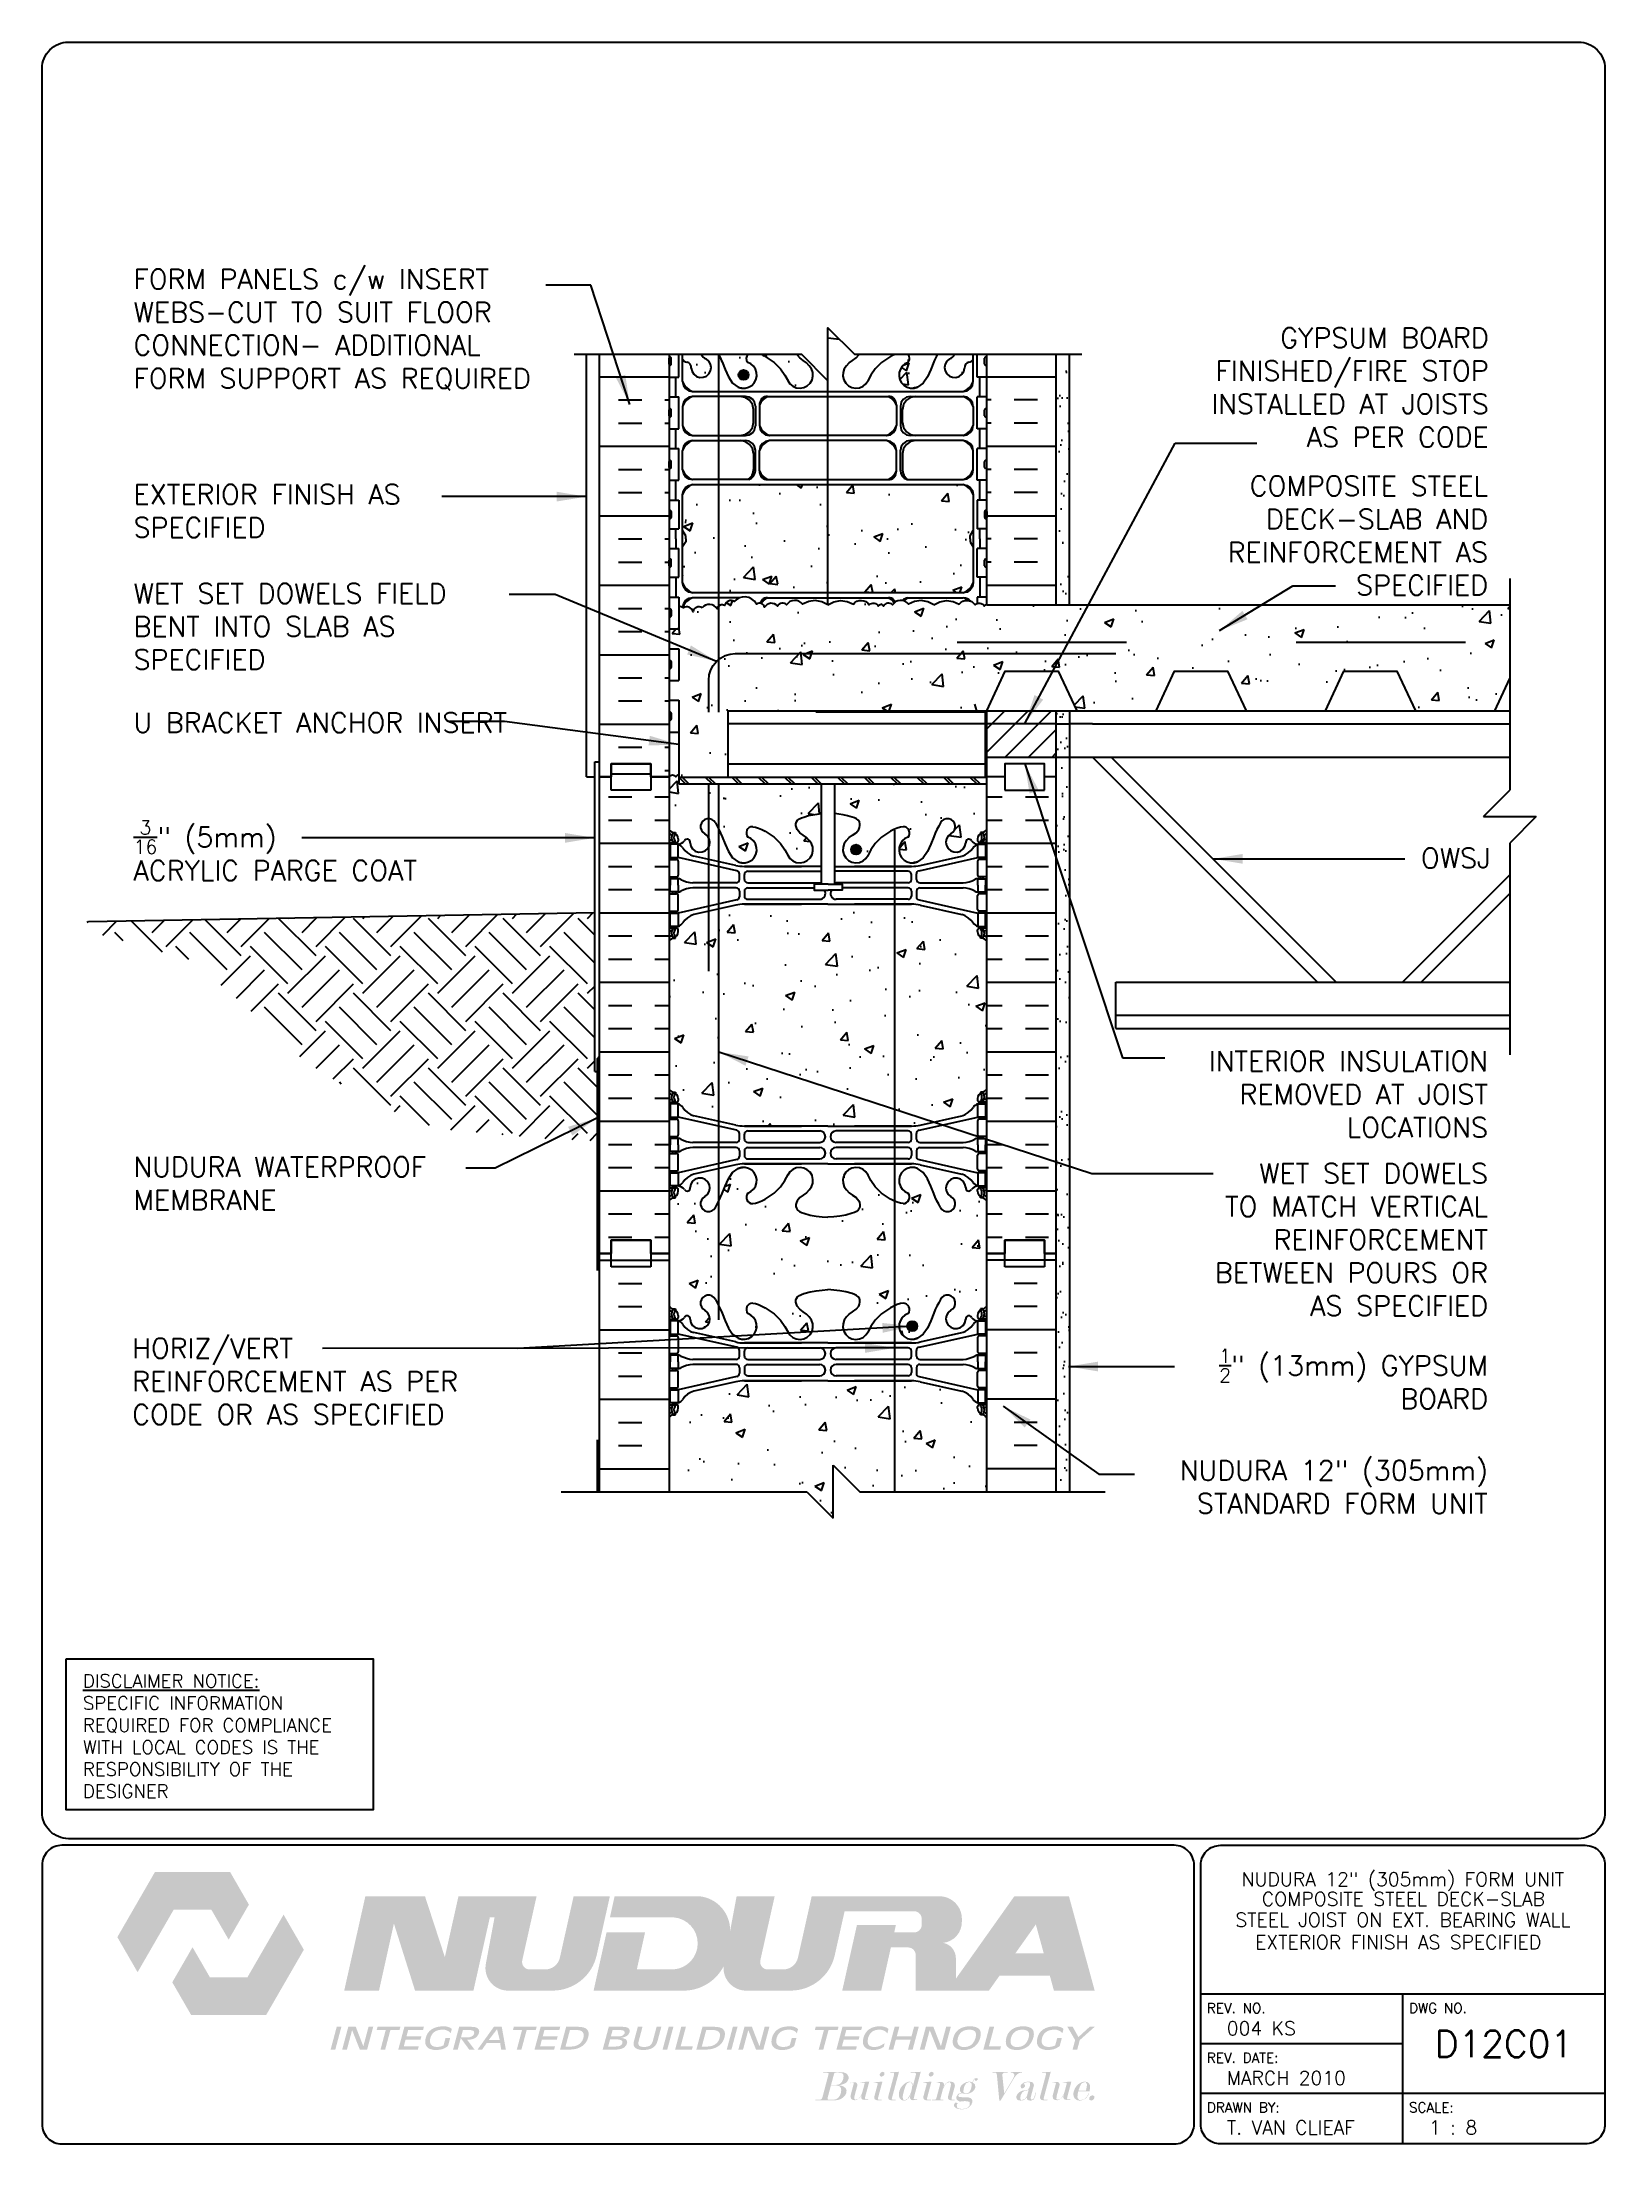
# Paper-space layout 'D12C01' of a CAD drawing. Header units: inches. Extents: x 0.42 to 7.8, y 0.49 to 10.41.
# The model-space entities are those that its viewports show. They can reach past a viewport. Long polylines and large blocks are cut down to what shows.
import ezdxf
from ezdxf.enums import TextEntityAlignment as Align

# ---------------------------------------------------------------- set-up
doc = ezdxf.new("R2010")
doc.units = ezdxf.units.IN
doc.header["$LTSCALE"] = 0.5
doc.header["$MEASUREMENT"] = 0
doc.linetypes.add('DASHED2', pattern=[0.375, 0.25, -0.125])
doc.linetypes.add('HIDDEN2', pattern=[0.1875, 0.125, -0.0625])
for name, color, linetype in [('HATCH', 12, 'Continuous'), ('line25', 2, 'Continuous'), ('LINE3', 3, 'Continuous'), ('LINE50', 5, 'Continuous'), ('LINE9', 9, 'Continuous'), ('LOGO', 7, 'Continuous'), ('TBK_LINE65', 3, 'Continuous'), ('TBK_TEXT', 4, 'Continuous'), ('TEXT', 4, 'Continuous'), ('Web_Edge', 9, 'Continuous')]:
    doc.layers.add(name, color=color, linetype=linetype)
doc.styles.add('DIM', font='romans.shx', dxfattribs={"width": 0.7})
doc.styles.add('ROMANS', font='romans.shx', dxfattribs={"height": 0.75})
doc.dimstyles.new('ext_12', dxfattribs={"dimscale": 12, "dimtxt": 0.09375, "dimasz": 0.09375, "dimexe": 0.09375, "dimexo": 0.0625, "dimgap": 0.0625, "dimtad": 1, "dimdec": 1, "dimzin": 3, "dimdsep": 46, "dimlunit": 4, "dimtxsty": 'DIM', "dimcen": 0.09, "dimdle": 0.09375, "dimclrt": 4, "dimadec": 0, "dimazin": 0, "dimtfac": 1, "dimtdec": 1, "dimtmove": 2, "dimatfit": 3, "dimfxl": 1, "dimfrac": 2, "dimtolj": 1, "dimtzin": 0, "dimarcsym": 0})
pattern_1 = [(37.5, (378.7961, 101.8769), (-0.0314967, 0.963412), [0, -0.76, 0, -0.85, 0, -0.8125]), (7.5, (378.7961, 101.8769), (0.884888, 1.411073), [0, -0.41, 0, -0.685, 0, -0.2625]), (327.5, (378.1811, 101.8769), (1.557071, 0.0028295), [0, -0.25, 0, -0.9, 0, -1.175]), (317.5, (378.181, 101.8769), (1.503063, 0.438838), [0, -0.125, 0, -0.59, 0, -0.675])]
pattern_2 = [(50, (0, 0), (3.586301, -0.31376), [0.375, -4.125]), (355, (0, 0), (-0.693757, 3.76096), [0.3, -3.3]), (100.45144, (0.299, -0.026), (2.892544, 3.4472), [0.3187, -3.50571]), (46.1842, (0, 1), (5.336207, -0.827596), [0.5625, -6.1875]), (96.6356, (0.4447, 0.931), (4.67331, 4.870593), [0.47805, -5.25857]), (351.1842, (0, 1), (4.67331, 4.870593), [0.45, -4.95]), (21, (0.5, 0.75), (2.984535, -2.013094), [0.375, -4.125]), (326, (0.5, 0.75), (1.216577, 3.62575), [0.3, -3.3]), (71.45144, (0.7487, 0.5822), (4.201112, 1.612656), [0.3187, -3.50571]), (37.5, (0, 0), (0.0607993, 1.6644693), [0, -3.26, 0, -3.35, 0, -3.3125]), (7.5, (0, 0), (1.3153477, 1.9720586), [0, -1.91, 0, -3.185, 0, -1.2625]), (327.5, (-1.115, 0), (2.6691122, -0.1127744), [0, -1.25, 0, -3.9, 0, -5.175]), (317.5, (-1.615, 0), (2.915931, 0.500525), [0, -1.625, 0, -2.59, 0, -3.675])]

psp = doc.layouts.new('D12C01')

# ---------------------------------------------------------------- texts
at = {"layer": 'TBK_TEXT', "color": 7, "style": 'ROMANS'}
for s, p in [('REV. NO.', (5.9215, 1.107)), ('DWG NO.', (6.876, 1.107)), ('REV. DATE:', (5.9215, 0.8726)), ('DRAWN BY:', (5.9215, 0.6382)), ('SCALE:', (6.876, 0.6382))]:
    psp.add_text(s, height=0.04688, dxfattribs=at).set_placement(p)
at = {"layer": 'TEXT', "insert": (0.6134, 2.7065), "char_height": 0.0625, "width": 1.41371, "attachment_point": 1, "style": 'ROMANS'}
psp.add_mtext('{\\Fromans.shx|c1;\\LDISCLAIMER NOTICE:\\l\\PSPECIFIC INFORMATION REQUIRED FOR COMPLIANCE WITH LOCAL CODES IS THE RESPONSIBILITY OF THE DESIGNER}', dxfattribs=at)

msp = doc.modelspace()

# ---------------------------------------------------------------- texts
at = {"layer": 'TEXT', "style": 'ROMANS'}
msp.add_text('OWSJ ', height=0.75, dxfattribs=at).set_placement((469.857, 226.466), align=Align.CENTER)
at = {"layer": 'TEXT', "char_height": 0.75, "style": 'ROMANS'}
for s, insert, width, attachment_point in [('FORM PANELS c/w INSERT WEBS-CUT TO SUIT FLOOR CONNECTION- ADDITIONAL FORM SUPPORT AS REQUIRED', (419.64, 249.089), 16.66856, 1), ('\\A1;GYPSUM BOARD FINISHED/FIRE STOP INSTALLED AT JOISTS AS PER CODE', (470.841, 244.62), 12.22718, 6), ('EXTERIOR FINISH AS SPECIFIED', (419.64, 240.953), 13.68504, 1), ('\\A1;COMPOSITE STEEL DECK-SLAB AND REINFORCEMENT AS SPECIFIED', (470.814, 239.022), 12.22718, 6), ('WET SET DOWELS FIELD BENT INTO SLAB AS SPECIFIED', (419.64, 237.213), 13.68504, 1), ('U BRACKET ANCHOR INSERT', (419.64, 232.33), 13.68504, 1), ('\\A1;{\\H0.7x;\\S3/16;\\H1.429x;" (5mm)\\PACRYLIC PARGE COAT}', (419.64, 227.129), 13.05222, 4), ('\\A1;INTERIOR INSULATION REMOVED AT JOIST LOCATIONS', (470.814, 217.918), 12.22718, 6), ('\\A1;{\\H1x;NUDURA WATERPROOF MEMBRANE}', (419.64, 214.55), 13.60737, 4), ('WET SET DOWELS \\PTO MATCH VERTICAL REINFORCEMENT\\PBETWEEN POURS OR AS SPECIFIED', (470.814, 212.428), 12.22718, 6), ('HORIZ/VERT\\PREINFORCEMENT AS PER CODE OR AS SPECIFIED', (419.593, 207.072), 14.832, 4), ('\\A1;{\\H0.7x;\\S1/2;}" (13mm) GYPSUM BOARD', (470.814, 207.167), 12.19083, 6), ('NUDURA 12" (305mm) STANDARD FORM UNIT', (470.809, 203.085), 14.12358, 6)]:
    msp.add_mtext(s, dxfattribs=dict(at, insert=insert, width=width, attachment_point=attachment_point))

# ---------------------------------------------------------------- blocks, each defined once
blk = doc.blocks.new('TITLEBLOCK-Tag')
at = {"style": 'ROMANS'}
for tag, height, p in [('TITLE_LINE_1', 0.065, (0.927, -0.1328)), ('TITLE_LINE_2', 0.065, (0.9294, -0.2258)), ('CENTRE-LINE-3', 0.065, (0.927, -0.3246)), ('TITLE_LINE_4', 0.065, (0.927, -0.4299)), ('TITLE_LINE_5', 0.065, (0.927, -0.526)), ('DWG', 0.125, (1.4043, -0.9102))]:
    blk.add_attdef(tag, text='', height=height, dxfattribs=at).set_placement(p, align=Align.MIDDLE_CENTER)
for tag, p in [('LATEST_REVISION', (0.0954, -0.8366)), ('REVISION_DATE', (0.0954, -1.071)), ('DRAWN_BY', (0.0954, -1.3053)), ('SCALE', (1.0499, -1.3053))]:
    blk.add_attdef(tag, text='', height=0.065, dxfattribs=at).set_placement(p, align=Align.MIDDLE_LEFT)

# ---------------------------------------------------------------- hatches: boundary and pattern name
at = {"layer": 'HATCH'}
h = msp.add_hatch(dxfattribs=at)
h.set_pattern_fill('INSUL', color=256, scale=7, style=0)
h.set_pattern_definition([(0, (-2486.284, -167.1027), (0, 2.625), []), (0, (-2486.284, -166.2277), (0, 2.625), [0.875, -0.875]), (0, (-2486.284, -165.3527), (0, 2.625), [0.875, -0.875])])
h.paths.add_polyline_path([(437.252, 229.907), (437.69, 229.907), (437.69, 230.407), (439.19, 230.407), (439.19, 229.907), (439.877, 229.907), (439.877, 245.745), (439.752, 245.87), (437.252, 245.87)])
h = msp.add_hatch(dxfattribs=at)
h.set_pattern_fill('AR-CONC', color=256, scale=0.5)
h.set_pattern_definition(pattern_2)
edge = h.paths.add_edge_path()
edge.add_spline(control_points=[(445.174, 245.44), (445.066, 245.603), (444.813, 245.667), (444.71, 245.864), (444.707, 245.87)], knot_values=[0.229407, 0.229407, 0.229407, 0.229407, 0.844432, 0.862042, 0.862042, 0.862042, 0.862042], degree=3, periodic=0)
edge.add_line((444.707, 245.87), (443.35, 245.87))
edge.add_spline(control_points=[(443.35, 245.87), (443.405, 245.845), (444.028, 245.531), (444.23, 245.146), (444.371, 244.863)], knot_values=[0.230119, 0.230119, 0.230119, 0.230119, 0.320663, 1.258119, 1.258119, 1.258119, 1.258119], degree=3, periodic=0)
edge.add_arc((444.815, 245.091), 0.5, 208.0689, 404.18751)
edge = h.paths.add_edge_path()
edge.add_arc((443.036, 245.716), 0.242, 140.61856, 218.23271, ccw=False)
edge.add_line((442.849, 245.87), (441.747, 245.87))
edge.add_spline(control_points=[(441.747, 245.87), (441.793, 245.777), (441.999, 245.339), (442.163, 244.764), (442.488, 244.634)], knot_values=[0.266707, 0.266707, 0.266707, 0.266707, 0.579211, 1.703896, 1.703896, 1.703896, 1.703896], degree=3, periodic=0)
edge.add_spline(control_points=[(442.488, 244.634), (442.538, 244.614), (442.592, 244.601), (442.649, 244.593)], knot_values=[1.703896, 1.703896, 1.703896, 1.703896, 1.875321, 1.875321, 1.875321, 1.875321], degree=3, periodic=0)
edge.add_arc((442.69, 245.091), 0.5, 265.29258, 431.79367)
h.paths.add_polyline_path([(441.28, 245.694, -0.231645), (441.091, 245.87), (440.387, 245.87), (440.387, 245.687, 0.258079), (440.534, 245.575, -0.428082), (440.717, 245.35, 1.679912)])
edge = h.paths.add_edge_path()
edge.add_spline(control_points=[(447.384, 244.863), (447.525, 245.146), (447.727, 245.531), (448.35, 245.845), (448.405, 245.87)], knot_values=[0.230119, 0.230119, 0.230119, 0.230119, 1.167575, 1.258119, 1.258119, 1.258119, 1.258119], degree=3, periodic=0)
edge.add_line((448.405, 245.87), (447.048, 245.87))
edge.add_spline(control_points=[(447.048, 245.87), (447.045, 245.864), (446.942, 245.667), (446.689, 245.603), (446.581, 245.44)], knot_values=[0.229407, 0.229407, 0.229407, 0.229407, 0.247016, 0.862042, 0.862042, 0.862042, 0.862042], degree=3, periodic=0)
edge.add_arc((446.94, 245.091), 0.5, 135.81249, 331.9311)
edge = h.paths.add_edge_path()
edge.add_spline(control_points=[(449.267, 244.634), (449.592, 244.764), (449.756, 245.339), (449.962, 245.777), (450.008, 245.87)], knot_values=[0.266707, 0.266707, 0.266707, 0.266707, 1.391392, 1.703896, 1.703896, 1.703896, 1.703896], degree=3, periodic=0)
edge.add_line((450.008, 245.87), (448.906, 245.87))
edge.add_arc((448.719, 245.716), 0.242, -38.23271, 39.38144, ccw=False)
edge.add_arc((449.065, 245.091), 0.5, 108.20633, 274.70742)
edge.add_spline(control_points=[(449.106, 244.593), (449.163, 244.601), (449.217, 244.614), (449.267, 244.634)], knot_values=[1.703896, 1.703896, 1.703896, 1.703896, 1.875321, 1.875321, 1.875321, 1.875321], degree=3, periodic=0)
h.paths.add_polyline_path([(451.038, 245.35, -0.428069), (451.221, 245.575, 0.258094), (451.367, 245.687), (451.367, 245.87), (450.664, 245.87, -0.231645), (450.475, 245.694, 1.679912)])
h.paths.add_polyline_path([(471.64, 236.405), (451.877, 236.405), (451.877, 236.434, 0.10231), (451.782, 236.358, 0.520567), (451.437, 236.408, 0.520567), (450.838, 236.429, 0.310845), (449.877, 236.407, 0.310845), (448.917, 236.429, 0.520567), (448.318, 236.408, 0.520567), (447.973, 236.358, 0.10231), (447.877, 236.434, 0.10231), (447.782, 236.358, 0.520567), (447.437, 236.408, 0.520567), (446.838, 236.429, 0.310845), (445.877, 236.407, 0.310845), (444.917, 236.429, 0.520567), (444.318, 236.408, 0.520567), (443.973, 236.358, 0.520567), (443.483, 236.315, 0.520567), (443.178, 236.437, 0.258655), (442.757, 236.705, 0.230831), (442.339, 236.532, 0.520567), (441.977, 236.376, 0.520567), (441.696, 236.255, 0.520567), (441.123, 236.295, 0.520567), (440.781, 236.148, 0.520567), (440.422, 236.291, 0.058158), (440.242, 236.35), (440.242, 235.5), (439.877, 235.5), (439.877, 234.75), (440.242, 234.75), (440.242, 233.55), (439.877, 233.55), (439.877, 232.8), (440.242, 232.8), (440.242, 232.355), (442.103, 232.355), (442.103, 232.405), (451.877, 232.405), (452.577, 233.905), (454.577, 233.905), (455.276, 232.405), (458.276, 232.405), (458.976, 233.905), (460.976, 233.905), (461.675, 232.405), (464.675, 232.405), (465.375, 233.905), (467.375, 233.905), (468.074, 232.405), (471.074, 232.405), (471.64, 233.618)])
h.paths.add_polyline_path([(442.103, 232.355), (440.242, 232.355), (440.242, 231.6), (440.242, 229.902), (442.103, 229.902)])
h.paths.add_polyline_path([(451.531, 206.058), (451.531, 206.126, -0.414214), (451.594, 206.188), (451.641, 206.188), (451.641, 206.258), (451.536, 206.258, -0.168672), (451.351, 206.408, 0.17445), (450.943, 206.704), (449.362, 207.057, 0.054974), (449.035, 207.093), (445.877, 207.093), (442.72, 207.093, 0.054974), (442.393, 207.057), (440.812, 206.704, 0.17445), (440.404, 206.408, -0.168672), (440.218, 206.258), (440.113, 206.258), (440.113, 206.188), (440.161, 206.188, -0.414214), (440.223, 206.126), (440.223, 206.058, -0.249069), (440.113, 205.851), (440.113, 205.81), (440.023, 205.81, 0.088416), (439.877, 205.712), (439.877, 202.905), (445.081, 202.905), (446.081, 201.905), (446.081, 203.905), (447.081, 202.905), (451.877, 202.905), (451.877, 205.712, 0.088416), (451.731, 205.81), (451.641, 205.81), (451.641, 205.851, -0.249069)])
h = msp.add_hatch(dxfattribs=at)
h.set_pattern_fill('INSUL', color=256, scale=7, style=0)
h.set_pattern_definition([(180, (3378.039, -167.1027), (0, 2.625), []), (180, (3378.039, -166.2277), (0, 2.625), [0.875, -0.875]), (180, (3378.039, -165.3527), (0, 2.625), [0.875, -0.875])])
h.paths.add_polyline_path([(451.877, 236.405), (454.502, 236.405), (454.502, 245.87), (451.877, 245.87)])
h = msp.add_hatch(dxfattribs=at)
h.set_pattern_fill('AR-SAND', color=256, scale=0.5, style=0)
h.set_pattern_definition(pattern_1)
h.paths.add_polyline_path([(455.002, 245.87), (454.502, 245.87), (454.502, 236.405), (454.627, 236.405), (455.002, 236.405)])
h = msp.add_hatch(dxfattribs=at)
h.set_pattern_fill('AR-CONC', color=256, scale=0.5)
h.set_pattern_definition([(50, (-17.1282, 2e-11), (3.586301, -0.31376), [0.375, -4.125]), (355, (-17.1282, 2e-11), (-0.693757, 3.76096), [0.3, -3.3]), (100.45144, (-16.8294, -0.026), (2.892544, 3.4472), [0.3187, -3.50571]), (46.1842, (-17.1282, 1), (5.336207, -0.827596), [0.5625, -6.1875]), (96.6356, (-16.6836, 0.931), (4.67331, 4.870593), [0.47805, -5.25857]), (351.1842, (-17.128, 1), (4.67331, 4.870593), [0.45, -4.95]), (21, (-16.6282, 0.75), (2.984535, -2.013094), [0.375, -4.125]), (326, (-16.6282, 0.75), (1.216577, 3.62575), [0.3, -3.3]), (71.45144, (-16.3795, 0.5822), (4.201112, 1.612656), [0.3187, -3.50571]), (37.5, (-17.1282, 2e-11), (0.0607993, 1.6644693), [0, -3.26, 0, -3.35, 0, -3.3125]), (7.5, (-17.1282, 2e-11), (1.3153477, 1.9720586), [0, -1.91, 0, -3.185, 0, -1.2625]), (327.5, (-18.2432, 2e-11), (2.6691122, -0.1127744), [0, -1.25, 0, -3.9, 0, -5.175]), (317.5, (-18.7432, 2e-11), (2.915931, 0.500525), [0, -1.625, 0, -2.59, 0, -3.675])])
h.paths.add_polyline_path([(451.367, 240.574, 0.414203), (450.992, 240.949), (440.763, 240.949, 0.414225), (440.387, 240.574), (440.387, 237.236, 0.414203), (440.763, 236.861), (450.992, 236.861, 0.414225), (451.367, 237.236)])
h = msp.add_hatch(dxfattribs=at)
h.set_pattern_fill('ANSI31', color=256, scale=5, style=0)
h.set_pattern_definition([(45, (374.7702, 37.0603), (-0.4419417, 0.4419417), [])])
h.paths.add_polyline_path([(454.502, 230.655), (454.502, 232.402), (451.877, 232.402), (451.877, 230.655)])
h = msp.add_hatch(dxfattribs=at)
h.set_pattern_fill('AR-SAND', color=256, scale=0.5, style=0)
h.set_pattern_definition(pattern_1)
h.paths.add_polyline_path([(455.002, 232.405), (454.502, 232.405), (454.502, 211.905), (454.502, 202.905), (455.002, 202.905)])
h = msp.add_hatch(dxfattribs=at)
h.set_pattern_fill('INSUL', color=256, scale=7, style=0)
h.set_pattern_definition([(0, (453.3396, 222.148), (0, 2.625), []), (0, (453.3396, 223.023), (0, 2.625), [0.875, -0.875]), (0, (453.3396, 223.898), (0, 2.625), [0.875, -0.875])])
h.paths.add_polyline_path([(454.502, 229.905), (454.065, 229.905), (454.065, 229.405), (452.565, 229.405), (452.565, 229.905), (451.877, 229.905), (451.877, 211.905), (452.565, 211.905), (452.565, 212.405), (454.065, 212.405), (454.065, 211.905), (454.502, 211.905)])
h.paths.add_polyline_path([(437.252, 211.905), (437.69, 211.905), (437.69, 212.405), (439.19, 212.405), (439.19, 211.905), (439.877, 211.905), (439.877, 229.905), (439.19, 229.905), (439.19, 230.405), (437.69, 230.405), (437.69, 229.905), (437.252, 229.905)])
h = msp.add_hatch(dxfattribs=at)
h.set_pattern_fill('AR-CONC', color=256, scale=0.5)
h.set_pattern_definition(pattern_2)
edge = h.paths.add_edge_path()
edge.add_line((451.877, 229.643), (446.135, 229.643))
edge.add_line((446.135, 229.643), (446.135, 228.522))
edge.add_spline(control_points=[(446.135, 228.522), (446.347, 228.502), (446.672, 228.452), (447.126, 228.257), (447.049, 227.761), (446.689, 227.671), (446.581, 227.508)], knot_values=[0.229407, 0.229407, 0.229407, 0.229407, 0.887302, 1.222784, 1.507201, 2.122226, 2.122226, 2.122226, 2.122226], degree=3, periodic=0)
edge.add_arc((446.94, 227.159), 0.5, 135.81249, 335.18101)
edge.add_spline(control_points=[(447.394, 226.949), (447.415, 226.992), (447.438, 227.037), (447.463, 227.082)], knot_values=[1.0964, 1.0964, 1.0964, 1.0964, 1.237398, 1.237398, 1.237398, 1.237398], degree=3, periodic=0)
edge.add_spline(control_points=[(447.463, 227.082), (447.488, 227.129), (447.515, 227.176), (447.546, 227.224)], knot_values=[0.953118, 0.953118, 0.953118, 0.953118, 1.0964, 1.0964, 1.0964, 1.0964], degree=3, periodic=0)
edge.add_spline(control_points=[(447.546, 227.224), (447.564, 227.252), (447.583, 227.28), (447.603, 227.308)], knot_values=[0.869703, 0.869703, 0.869703, 0.869703, 0.953118, 0.953118, 0.953118, 0.953118], degree=3, periodic=0)
edge.add_spline(control_points=[(447.603, 227.308), (447.623, 227.335), (447.644, 227.363), (447.666, 227.39)], knot_values=[0.789856, 0.789856, 0.789856, 0.789856, 0.869703, 0.869703, 0.869703, 0.869703], degree=3, periodic=0)
edge.add_spline(control_points=[(447.666, 227.39), (447.686, 227.414), (447.707, 227.438), (447.729, 227.463)], knot_values=[0.718521, 0.718521, 0.718521, 0.718521, 0.789856, 0.789856, 0.789856, 0.789856], degree=3, periodic=0)
edge.add_spline(control_points=[(447.729, 227.463), (447.753, 227.49), (447.78, 227.517), (447.808, 227.543)], knot_values=[0.639328, 0.639328, 0.639328, 0.639328, 0.718521, 0.718521, 0.718521, 0.718521], degree=3, periodic=0)
edge.add_spline(control_points=[(447.808, 227.543), (447.833, 227.568), (447.86, 227.592), (447.889, 227.616)], knot_values=[0.567328, 0.567328, 0.567328, 0.567328, 0.639328, 0.639328, 0.639328, 0.639328], degree=3, periodic=0)
edge.add_spline(control_points=[(447.889, 227.616), (447.92, 227.643), (447.953, 227.669), (447.988, 227.695)], knot_values=[0.48854, 0.48854, 0.48854, 0.48854, 0.567328, 0.567328, 0.567328, 0.567328], degree=3, periodic=0)
edge.add_spline(control_points=[(447.988, 227.695), (448.021, 227.719), (448.055, 227.742), (448.091, 227.766)], knot_values=[0.416129, 0.416129, 0.416129, 0.416129, 0.48854, 0.48854, 0.48854, 0.48854], degree=3, periodic=0)
edge.add_spline(control_points=[(448.091, 227.766), (448.138, 227.797), (448.219, 227.845), (448.308, 227.891), (448.342, 227.908)], knot_values=[0.264927, 0.264927, 0.264927, 0.264927, 0.360393, 0.416129, 0.416129, 0.416129, 0.416129], degree=3, periodic=0)
edge.add_spline(control_points=[(448.342, 227.908), (448.41, 227.941), (448.48, 227.971), (448.545, 227.992)], knot_values=[0.151529, 0.151529, 0.151529, 0.151529, 0.264927, 0.264927, 0.264927, 0.264927], degree=3, periodic=0)
edge.add_spline(control_points=[(448.545, 227.992), (448.577, 228.003), (448.609, 228.012), (448.638, 228.017)], knot_values=[0.094834, 0.094834, 0.094834, 0.094834, 0.151529, 0.151529, 0.151529, 0.151529], degree=3, periodic=0)
edge.add_spline(control_points=[(448.638, 228.017), (448.648, 228.019), (448.658, 228.021), (448.667, 228.022)], knot_values=[0.075602, 0.075602, 0.075602, 0.075602, 0.094834, 0.094834, 0.094834, 0.094834], degree=3, periodic=0)
edge.add_spline(control_points=[(448.667, 228.022), (448.676, 228.024), (448.685, 228.024), (448.693, 228.025)], knot_values=[0.057028, 0.057028, 0.057028, 0.057028, 0.075602, 0.075602, 0.075602, 0.075602], degree=3, periodic=0)
edge.add_spline(control_points=[(448.693, 228.025), (448.702, 228.026), (448.711, 228.026), (448.719, 228.026)], knot_values=[0.038125, 0.038125, 0.038125, 0.038125, 0.057028, 0.057028, 0.057028, 0.057028], degree=3, periodic=0)
edge.add_arc((448.719, 227.784), 0.242, -38.23271, 90.76853, ccw=False)
edge.add_arc((449.065, 227.159), 0.5, 108.20633, 274.70742)
edge.add_spline(control_points=[(449.106, 226.661), (449.123, 226.663), (449.139, 226.666), (449.156, 226.669)], knot_values=[1.824512, 1.824512, 1.824512, 1.824512, 1.875321, 1.875321, 1.875321, 1.875321], degree=3, periodic=0)
edge.add_spline(control_points=[(449.156, 226.669), (449.17, 226.672), (449.184, 226.675), (449.198, 226.679)], knot_values=[1.78039, 1.78039, 1.78039, 1.78039, 1.824512, 1.824512, 1.824512, 1.824512], degree=3, periodic=0)
edge.add_spline(control_points=[(449.198, 226.679), (449.211, 226.682), (449.224, 226.686), (449.237, 226.691)], knot_values=[1.737704, 1.737704, 1.737704, 1.737704, 1.78039, 1.78039, 1.78039, 1.78039], degree=3, periodic=0)
edge.add_spline(control_points=[(449.237, 226.691), (449.247, 226.694), (449.257, 226.698), (449.267, 226.702)], knot_values=[1.703896, 1.703896, 1.703896, 1.703896, 1.737704, 1.737704, 1.737704, 1.737704], degree=3, periodic=0)
edge.add_spline(control_points=[(449.267, 226.702), (449.279, 226.707), (449.292, 226.712), (449.304, 226.718)], knot_values=[1.660465, 1.660465, 1.660465, 1.660465, 1.703896, 1.703896, 1.703896, 1.703896], degree=3, periodic=0)
edge.add_spline(control_points=[(449.304, 226.718), (449.316, 226.724), (449.327, 226.73), (449.339, 226.737)], knot_values=[1.616944, 1.616944, 1.616944, 1.616944, 1.660465, 1.660465, 1.660465, 1.660465], degree=3, periodic=0)
edge.add_spline(control_points=[(449.339, 226.737), (449.353, 226.746), (449.367, 226.755), (449.38, 226.765)], knot_values=[1.563384, 1.563384, 1.563384, 1.563384, 1.616944, 1.616944, 1.616944, 1.616944], degree=3, periodic=0)
edge.add_spline(control_points=[(449.38, 226.765), (449.394, 226.775), (449.408, 226.786), (449.422, 226.798)], knot_values=[1.505342, 1.505342, 1.505342, 1.505342, 1.563384, 1.563384, 1.563384, 1.563384], degree=3, periodic=0)
edge.add_spline(control_points=[(449.422, 226.798), (449.435, 226.809), (449.447, 226.821), (449.459, 226.833)], knot_values=[1.451471, 1.451471, 1.451471, 1.451471, 1.505342, 1.505342, 1.505342, 1.505342], degree=3, periodic=0)
edge.add_spline(control_points=[(449.459, 226.833), (449.471, 226.846), (449.484, 226.86), (449.496, 226.874)], knot_values=[1.393854, 1.393854, 1.393854, 1.393854, 1.451471, 1.451471, 1.451471, 1.451471], degree=3, periodic=0)
edge.add_spline(control_points=[(449.496, 226.874), (449.507, 226.887), (449.518, 226.901), (449.529, 226.915)], knot_values=[1.339569, 1.339569, 1.339569, 1.339569, 1.393854, 1.393854, 1.393854, 1.393854], degree=3, periodic=0)
edge.add_spline(control_points=[(449.529, 226.915), (449.54, 226.93), (449.551, 226.945), (449.561, 226.961)], knot_values=[1.282554, 1.282554, 1.282554, 1.282554, 1.339569, 1.339569, 1.339569, 1.339569], degree=3, periodic=0)
edge.add_spline(control_points=[(449.561, 226.961), (449.576, 226.984), (449.591, 227.007), (449.605, 227.031)], knot_values=[1.201719, 1.201719, 1.201719, 1.201719, 1.282554, 1.282554, 1.282554, 1.282554], degree=3, periodic=0)
edge.add_spline(control_points=[(449.605, 227.031), (449.619, 227.057), (449.634, 227.083), (449.647, 227.11)], knot_values=[1.116334, 1.116334, 1.116334, 1.116334, 1.201719, 1.201719, 1.201719, 1.201719], degree=3, periodic=0)
edge.add_spline(control_points=[(449.647, 227.11), (449.664, 227.143), (449.681, 227.178), (449.697, 227.213)], knot_values=[1.009728, 1.009728, 1.009728, 1.009728, 1.116334, 1.116334, 1.116334, 1.116334], degree=3, periodic=0)
edge.add_spline(control_points=[(449.697, 227.213), (449.76, 227.355), (449.832, 227.554), (449.911, 227.732), (449.929, 227.773)], knot_values=[0.447744, 0.447744, 0.447744, 0.447744, 0.878261, 1.009728, 1.009728, 1.009728, 1.009728], degree=3, periodic=0)
edge.add_spline(control_points=[(449.929, 227.773), (449.993, 227.912), (450.059, 228.041), (450.126, 228.17)], knot_values=[0, 0, 0, 0, 0.447744, 0.447744, 0.447744, 0.447744], degree=3, periodic=0)
edge.add_arc((450.391, 228.031), 0.3, -63.94252, 153.11463, ccw=False)
edge.add_arc((450.711, 227.437), 0.375, 120.13247, 357.07629)
edge.add_arc((451.197, 227.442), 0.113, 25.94306, 192.18443, ccw=False)
edge.add_arc((451.574, 227.71), 0.352, 218.46686, 263.87092)
edge.add_line((451.536, 227.361), (451.641, 227.361))
edge.add_line((451.641, 227.361), (451.641, 227.431))
edge.add_line((451.641, 227.431), (451.594, 227.431))
edge.add_arc((451.594, 227.493), 0.0625, 180, 270, ccw=False)
edge.add_line((451.531, 227.493), (451.531, 227.561))
edge.add_arc((451.781, 227.561), 0.25, 124.0558, 180, ccw=False)
edge.add_line((451.641, 227.768), (451.641, 227.809))
edge.add_line((451.641, 227.809), (451.731, 227.809))
edge.add_arc((451.531, 228.268), 0.5, 293.57818, 313.78911)
edge.add_line((451.877, 227.907), (451.877, 229.643))
edge = h.paths.add_edge_path()
edge.add_line((445.635, 229.643), (440.242, 229.643))
edge.add_line((440.242, 229.643), (440.242, 229.902))
edge.add_line((440.242, 229.902), (440.242, 229.98))
edge.add_arc((440.286, 229.801), 0.185, 103.63753, 145)
edge.add_arc((440.006, 229.804), 0.165, 38.70557, 141.29443)
edge.add_line((439.877, 229.907), (439.877, 227.907))
edge.add_arc((440.223, 228.268), 0.5, 226.21089, 246.42182)
edge.add_line((440.023, 227.809), (440.113, 227.809))
edge.add_line((440.113, 227.809), (440.113, 227.768))
edge.add_arc((439.973, 227.561), 0.25, 0, 55.9442, ccw=False)
edge.add_line((440.223, 227.561), (440.223, 227.493))
edge.add_arc((440.161, 227.493), 0.0625, -90, 0, ccw=False)
edge.add_line((440.161, 227.431), (440.113, 227.431))
edge.add_line((440.113, 227.431), (440.113, 227.361))
edge.add_line((440.113, 227.361), (440.218, 227.361))
edge.add_arc((440.181, 227.71), 0.352, 276.12908, 321.53314)
edge.add_arc((440.558, 227.442), 0.113, -12.18443, 154.05694, ccw=False)
edge.add_arc((441.044, 227.437), 0.375, 182.92371, 419.86753)
edge.add_arc((441.364, 228.031), 0.3, 27.59697, 243.94252, ccw=False)
edge.add_spline(control_points=[(441.629, 228.17), (441.696, 228.041), (441.762, 227.912), (441.826, 227.773)], knot_values=[0, 0, 0, 0, 0.447744, 0.447744, 0.447744, 0.447744], degree=3, periodic=0)
edge.add_spline(control_points=[(441.826, 227.773), (441.844, 227.732), (441.923, 227.554), (441.995, 227.355), (442.058, 227.213)], knot_values=[0.447744, 0.447744, 0.447744, 0.447744, 0.579211, 1.009728, 1.009728, 1.009728, 1.009728], degree=3, periodic=0)
edge.add_spline(control_points=[(442.058, 227.213), (442.074, 227.178), (442.091, 227.143), (442.108, 227.11)], knot_values=[1.009728, 1.009728, 1.009728, 1.009728, 1.116334, 1.116334, 1.116334, 1.116334], degree=3, periodic=0)
edge.add_spline(control_points=[(442.108, 227.11), (442.121, 227.083), (442.136, 227.057), (442.15, 227.031)], knot_values=[1.116334, 1.116334, 1.116334, 1.116334, 1.201719, 1.201719, 1.201719, 1.201719], degree=3, periodic=0)
edge.add_spline(control_points=[(442.15, 227.031), (442.164, 227.007), (442.179, 226.984), (442.194, 226.961)], knot_values=[1.201719, 1.201719, 1.201719, 1.201719, 1.282554, 1.282554, 1.282554, 1.282554], degree=3, periodic=0)
edge.add_spline(control_points=[(442.194, 226.961), (442.204, 226.945), (442.215, 226.93), (442.226, 226.915)], knot_values=[1.282554, 1.282554, 1.282554, 1.282554, 1.339569, 1.339569, 1.339569, 1.339569], degree=3, periodic=0)
edge.add_spline(control_points=[(442.226, 226.915), (442.237, 226.901), (442.248, 226.887), (442.259, 226.874)], knot_values=[1.339569, 1.339569, 1.339569, 1.339569, 1.393854, 1.393854, 1.393854, 1.393854], degree=3, periodic=0)
edge.add_spline(control_points=[(442.259, 226.874), (442.271, 226.86), (442.284, 226.846), (442.296, 226.833)], knot_values=[1.393854, 1.393854, 1.393854, 1.393854, 1.451471, 1.451471, 1.451471, 1.451471], degree=3, periodic=0)
edge.add_spline(control_points=[(442.296, 226.833), (442.308, 226.821), (442.32, 226.809), (442.333, 226.798)], knot_values=[1.451471, 1.451471, 1.451471, 1.451471, 1.505342, 1.505342, 1.505342, 1.505342], degree=3, periodic=0)
edge.add_spline(control_points=[(442.333, 226.798), (442.347, 226.786), (442.361, 226.775), (442.375, 226.765)], knot_values=[1.505342, 1.505342, 1.505342, 1.505342, 1.563384, 1.563384, 1.563384, 1.563384], degree=3, periodic=0)
edge.add_spline(control_points=[(442.375, 226.765), (442.388, 226.755), (442.402, 226.746), (442.416, 226.737)], knot_values=[1.563384, 1.563384, 1.563384, 1.563384, 1.616944, 1.616944, 1.616944, 1.616944], degree=3, periodic=0)
edge.add_spline(control_points=[(442.416, 226.737), (442.428, 226.73), (442.439, 226.724), (442.451, 226.718)], knot_values=[1.616944, 1.616944, 1.616944, 1.616944, 1.660465, 1.660465, 1.660465, 1.660465], degree=3, periodic=0)
edge.add_spline(control_points=[(442.451, 226.718), (442.463, 226.712), (442.476, 226.707), (442.488, 226.702)], knot_values=[1.660465, 1.660465, 1.660465, 1.660465, 1.703896, 1.703896, 1.703896, 1.703896], degree=3, periodic=0)
edge.add_spline(control_points=[(442.488, 226.702), (442.498, 226.698), (442.508, 226.694), (442.518, 226.691)], knot_values=[1.703896, 1.703896, 1.703896, 1.703896, 1.737704, 1.737704, 1.737704, 1.737704], degree=3, periodic=0)
edge.add_spline(control_points=[(442.518, 226.691), (442.531, 226.686), (442.544, 226.682), (442.557, 226.679)], knot_values=[1.737704, 1.737704, 1.737704, 1.737704, 1.78039, 1.78039, 1.78039, 1.78039], degree=3, periodic=0)
edge.add_spline(control_points=[(442.557, 226.679), (442.571, 226.675), (442.585, 226.672), (442.599, 226.669)], knot_values=[1.78039, 1.78039, 1.78039, 1.78039, 1.824512, 1.824512, 1.824512, 1.824512], degree=3, periodic=0)
edge.add_spline(control_points=[(442.599, 226.669), (442.616, 226.666), (442.632, 226.663), (442.649, 226.661)], knot_values=[1.824512, 1.824512, 1.824512, 1.824512, 1.875321, 1.875321, 1.875321, 1.875321], degree=3, periodic=0)
edge.add_arc((442.69, 227.159), 0.5, 265.29258, 431.79367)
edge.add_arc((443.036, 227.784), 0.242, 90, 218.23271, ccw=False)
edge.add_spline(control_points=[(443.036, 228.026), (443.044, 228.026), (443.053, 228.026), (443.062, 228.025)], knot_values=[0.038125, 0.038125, 0.038125, 0.038125, 0.057029, 0.057029, 0.057029, 0.057029], degree=3, periodic=0)
edge.add_spline(control_points=[(443.062, 228.025), (443.07, 228.024), (443.079, 228.024), (443.088, 228.022)], knot_values=[0.057029, 0.057029, 0.057029, 0.057029, 0.075602, 0.075602, 0.075602, 0.075602], degree=3, periodic=0)
edge.add_spline(control_points=[(443.088, 228.022), (443.097, 228.021), (443.107, 228.019), (443.117, 228.017)], knot_values=[0.075602, 0.075602, 0.075602, 0.075602, 0.094828, 0.094828, 0.094828, 0.094828], degree=3, periodic=0)
edge.add_spline(control_points=[(443.117, 228.017), (443.127, 228.015), (443.137, 228.013), (443.148, 228.01)], knot_values=[0.094828, 0.094828, 0.094828, 0.094828, 0.114375, 0.114375, 0.114375, 0.114375], degree=3, periodic=0)
edge.add_spline(control_points=[(443.148, 228.01), (443.168, 228.005), (443.189, 227.999), (443.21, 227.992)], knot_values=[0.114375, 0.114375, 0.114375, 0.114375, 0.151528, 0.151528, 0.151528, 0.151528], degree=3, periodic=0)
edge.add_spline(control_points=[(443.21, 227.992), (443.233, 227.985), (443.256, 227.977), (443.279, 227.967)], knot_values=[0.151528, 0.151528, 0.151528, 0.151528, 0.190624, 0.190624, 0.190624, 0.190624], degree=3, periodic=0)
edge.add_spline(control_points=[(443.279, 227.967), (443.323, 227.95), (443.369, 227.93), (443.413, 227.908)], knot_values=[0.190624, 0.190624, 0.190624, 0.190624, 0.264926, 0.264926, 0.264926, 0.264926], degree=3, periodic=0)
edge.add_spline(control_points=[(443.413, 227.908), (443.447, 227.891), (443.49, 227.869), (443.531, 227.846), (443.541, 227.841)], knot_values=[0.264926, 0.264926, 0.264926, 0.264926, 0.320663, 0.337945, 0.337945, 0.337945, 0.337945], degree=3, periodic=0)
edge.add_spline(control_points=[(443.541, 227.841), (443.584, 227.816), (443.625, 227.791), (443.664, 227.766)], knot_values=[0.337945, 0.337945, 0.337945, 0.337945, 0.416132, 0.416132, 0.416132, 0.416132], degree=3, periodic=0)
edge.add_spline(control_points=[(443.664, 227.766), (443.7, 227.742), (443.734, 227.719), (443.767, 227.695)], knot_values=[0.416132, 0.416132, 0.416132, 0.416132, 0.48854, 0.48854, 0.48854, 0.48854], degree=3, periodic=0)
edge.add_spline(control_points=[(443.767, 227.695), (443.802, 227.669), (443.835, 227.643), (443.866, 227.616)], knot_values=[0.48854, 0.48854, 0.48854, 0.48854, 0.567328, 0.567328, 0.567328, 0.567328], degree=3, periodic=0)
edge.add_spline(control_points=[(443.866, 227.616), (443.895, 227.592), (443.922, 227.568), (443.947, 227.543)], knot_values=[0.567328, 0.567328, 0.567328, 0.567328, 0.639328, 0.639328, 0.639328, 0.639328], degree=3, periodic=0)
edge.add_spline(control_points=[(443.947, 227.543), (443.975, 227.517), (444.001, 227.49), (444.026, 227.463)], knot_values=[0.639328, 0.639328, 0.639328, 0.639328, 0.718521, 0.718521, 0.718521, 0.718521], degree=3, periodic=0)
edge.add_spline(control_points=[(444.026, 227.463), (444.048, 227.438), (444.069, 227.414), (444.089, 227.39)], knot_values=[0.718521, 0.718521, 0.718521, 0.718521, 0.789856, 0.789856, 0.789856, 0.789856], degree=3, periodic=0)
edge.add_spline(control_points=[(444.089, 227.39), (444.111, 227.363), (444.132, 227.335), (444.152, 227.308)], knot_values=[0.789856, 0.789856, 0.789856, 0.789856, 0.869703, 0.869703, 0.869703, 0.869703], degree=3, periodic=0)
edge.add_spline(control_points=[(444.152, 227.308), (444.172, 227.28), (444.191, 227.252), (444.209, 227.224)], knot_values=[0.869703, 0.869703, 0.869703, 0.869703, 0.95312, 0.95312, 0.95312, 0.95312], degree=3, periodic=0)
edge.add_spline(control_points=[(444.209, 227.224), (444.24, 227.176), (444.267, 227.129), (444.292, 227.082)], knot_values=[0.95312, 0.95312, 0.95312, 0.95312, 1.0964, 1.0964, 1.0964, 1.0964], degree=3, periodic=0)
edge.add_spline(control_points=[(444.292, 227.082), (444.317, 227.037), (444.34, 226.992), (444.361, 226.949)], knot_values=[1.0964, 1.0964, 1.0964, 1.0964, 1.237398, 1.237398, 1.237398, 1.237398], degree=3, periodic=0)
edge.add_arc((444.815, 227.159), 0.5, 204.81899, 404.18751)
edge.add_spline(control_points=[(445.174, 227.508), (445.066, 227.671), (444.706, 227.761), (444.629, 228.257), (445.088, 228.454), (445.418, 228.503), (445.635, 228.523)], knot_values=[0.229407, 0.229407, 0.229407, 0.229407, 0.844432, 1.128849, 1.464331, 2.136729, 2.136729, 2.136729, 2.136729], degree=3, periodic=0)
edge.add_line((445.635, 228.523), (445.635, 229.643))
h = msp.add_hatch(dxfattribs=at)
h.set_pattern_fill('EARTH', color=256, scale=8, angle=45, style=0)
h.set_pattern_definition([(45, (372.796, 101.877), (2e-16, 2.828427), [2, -2]), (45, (372.2657, 102.4072), (2e-16, 2.828427), [2, -2]), (45, (371.7354, 102.9376), (2e-16, 2.828427), [2, -2]), (135, (371.7354, 103.2911), (-2.828427, 4e-16), [2, -2]), (135, (372.2657, 103.8215), (-2.828427, 4e-16), [2, -2]), (135, (372.796, 104.3518), (-2.828427, 4e-16), [2, -2])])
h.paths.add_polyline_path([(437.159, 216.167), (437.159, 218.78), (437.065, 218.78), (437.065, 224.78), (417.867, 224.444), (418.162, 224.026), (421.84, 222.976), (423.709, 221.402), (426.102, 219.185), (428.496, 217.669), (431.123, 216.619), (435.172, 216.244)])
h = msp.add_hatch(dxfattribs=at)
h.set_pattern_fill('AR-CONC', color=256, scale=0.5)
h.set_pattern_definition(pattern_2)
h.paths.add_polyline_path([(451.877, 223.714, 0.088416), (451.731, 223.812), (451.641, 223.812), (451.641, 223.853, -0.249069), (451.531, 224.061), (451.531, 224.128, -0.414214), (451.594, 224.191), (451.641, 224.191), (451.641, 224.261), (451.536, 224.261, -0.155529), (451.361, 224.395, 0.180914), (450.943, 224.706), (449.362, 225.059, 0.054974), (449.035, 225.095), (445.877, 225.095), (442.72, 225.095, 0.054974), (442.393, 225.059), (440.812, 224.706, 0.180914), (440.394, 224.395, -0.155529), (440.218, 224.261), (440.113, 224.261), (440.113, 224.191), (440.161, 224.191, -0.414214), (440.223, 224.128), (440.223, 224.061, -0.249069), (440.113, 223.853), (440.113, 223.812), (440.023, 223.812, 0.088416), (439.877, 223.714), (439.877, 218.099, 0.088416), (440.023, 218.002), (440.113, 218.002), (440.113, 217.96, -0.249069), (440.223, 217.753), (440.223, 217.685, -0.414214), (440.161, 217.623), (440.113, 217.623), (440.113, 217.553), (440.218, 217.553, -0.155529), (440.394, 217.419, 0.180914), (440.812, 217.108), (442.393, 216.755, 0.054974), (442.72, 216.719), (445.877, 216.719), (449.035, 216.719, 0.054974), (449.362, 216.755), (450.943, 217.108, 0.180914), (451.361, 217.419, -0.155529), (451.536, 217.553), (451.641, 217.553), (451.641, 217.623), (451.594, 217.623, -0.414214), (451.531, 217.685), (451.531, 217.753, -0.249069), (451.641, 217.96), (451.641, 218.002), (451.731, 218.002, 0.088416), (451.877, 218.099)])
h = msp.add_hatch(dxfattribs=at)
h.set_pattern_fill('AR-CONC', color=256, scale=0.5)
h.set_pattern_definition(pattern_2)
edge = h.paths.add_edge_path()
edge.add_arc((451.531, 213.546), 0.5, 46.21089, 66.42182)
edge.add_line((451.731, 214.004), (451.641, 214.004))
edge.add_line((451.641, 214.004), (451.641, 214.046))
edge.add_arc((451.781, 214.253), 0.25, 180, 235.9442, ccw=False)
edge.add_line((451.531, 214.253), (451.531, 214.32))
edge.add_arc((451.594, 214.32), 0.0625, 90, 180, ccw=False)
edge.add_line((451.594, 214.383), (451.641, 214.383))
edge.add_line((451.641, 214.383), (451.641, 214.453))
edge.add_line((451.641, 214.453), (451.536, 214.453))
edge.add_arc((451.574, 214.103), 0.352, 96.12908, 141.53314)
edge.add_arc((451.197, 214.372), 0.113, 167.81557, 334.05694, ccw=False)
edge.add_arc((450.711, 214.376), 0.375, 2.92371, 239.86753)
edge.add_arc((450.391, 213.783), 0.3, -152.40303, 63.94252, ccw=False)
edge.add_spline(control_points=[(450.126, 213.644), (450.04, 213.811), (449.787, 214.301), (449.592, 214.982), (449.267, 215.112)], knot_values=[0, 0, 0, 0, 0.579211, 1.703896, 1.703896, 1.703896, 1.703896], degree=3, periodic=0)
edge.add_spline(control_points=[(449.267, 215.112), (449.217, 215.132), (449.163, 215.144), (449.106, 215.153)], knot_values=[1.703896, 1.703896, 1.703896, 1.703896, 1.875321, 1.875321, 1.875321, 1.875321], degree=3, periodic=0)
edge.add_arc((449.065, 214.655), 0.5, 85.29258, 251.79367)
edge.add_arc((448.719, 214.03), 0.242, -90, 38.23271, ccw=False)
edge.add_spline(control_points=[(448.719, 213.788), (448.598, 213.786), (447.778, 214.137), (447.533, 214.584), (447.394, 214.864)], knot_values=[0.038125, 0.038125, 0.038125, 0.038125, 0.320663, 1.237398, 1.237398, 1.237398, 1.237398], degree=3, periodic=0)
edge.add_spline(control_points=[(447.384, 214.883), (447.388, 214.877), (447.391, 214.871), (447.394, 214.864)], knot_values=[1.237398, 1.237398, 1.237398, 1.237398, 1.258119, 1.258119, 1.258119, 1.258119], degree=3, periodic=0)
edge.add_arc((446.94, 214.655), 0.5, 28.0183, 224.18751)
edge.add_spline(control_points=[(446.581, 214.306), (446.689, 214.143), (447.049, 214.052), (447.126, 213.557), (446.578, 213.321), (446.174, 213.292), (445.877, 213.272)], knot_values=[0.229407, 0.229407, 0.229407, 0.229407, 0.844432, 1.128849, 1.464331, 2.389004, 2.389004, 2.389004, 2.389004], degree=3, periodic=0)
edge.add_spline(control_points=[(445.877, 213.272), (445.581, 213.292), (445.177, 213.321), (444.629, 213.557), (444.706, 214.052), (445.066, 214.143), (445.174, 214.306)], knot_values=[0.229407, 0.229407, 0.229407, 0.229407, 1.15408, 1.489562, 1.773979, 2.389004, 2.389004, 2.389004, 2.389004], degree=3, periodic=0)
edge.add_arc((444.815, 214.655), 0.5, 315.81249, 511.9817)
edge.add_spline(control_points=[(444.371, 214.883), (444.367, 214.877), (444.364, 214.871), (444.361, 214.864)], knot_values=[1.237398, 1.237398, 1.237398, 1.237398, 1.258119, 1.258119, 1.258119, 1.258119], degree=3, periodic=0)
edge.add_spline(control_points=[(444.361, 214.864), (444.222, 214.584), (443.977, 214.137), (443.157, 213.786), (443.036, 213.788)], knot_values=[0.038125, 0.038125, 0.038125, 0.038125, 0.95486, 1.237398, 1.237398, 1.237398, 1.237398], degree=3, periodic=0)
edge.add_arc((443.036, 214.03), 0.242, 141.76729, 270, ccw=False)
edge.add_arc((442.69, 214.655), 0.5, 288.20633, 454.70742)
edge.add_spline(control_points=[(442.649, 215.153), (442.592, 215.144), (442.538, 215.132), (442.488, 215.112)], knot_values=[1.703896, 1.703896, 1.703896, 1.703896, 1.875321, 1.875321, 1.875321, 1.875321], degree=3, periodic=0)
edge.add_spline(control_points=[(442.488, 215.112), (442.163, 214.982), (441.968, 214.301), (441.715, 213.811), (441.629, 213.644)], knot_values=[0, 0, 0, 0, 1.124685, 1.703896, 1.703896, 1.703896, 1.703896], degree=3, periodic=0)
edge.add_arc((441.364, 213.783), 0.3, 116.05748, 333.05649, ccw=False)
edge.add_arc((441.044, 214.376), 0.375, 300.13247, 537.07629)
edge.add_arc((440.558, 214.372), 0.113, -154.05694, 12.18443, ccw=False)
edge.add_arc((440.181, 214.103), 0.352, 38.46686, 83.87092)
edge.add_line((440.218, 214.453), (440.113, 214.453))
edge.add_line((440.113, 214.453), (440.113, 214.383))
edge.add_line((440.113, 214.383), (440.161, 214.383))
edge.add_arc((440.161, 214.32), 0.0625, 0, 90, ccw=False)
edge.add_line((440.223, 214.32), (440.223, 214.253))
edge.add_arc((439.973, 214.253), 0.25, 304.0558, 360, ccw=False)
edge.add_line((440.113, 214.046), (440.113, 214.004))
edge.add_line((440.113, 214.004), (440.023, 214.004))
edge.add_arc((440.223, 213.546), 0.5, 113.57818, 133.78911)
edge.add_line((439.877, 213.907), (439.877, 211.905))
edge.add_line((439.877, 211.905), (439.877, 209.905))
edge.add_arc((440.223, 210.266), 0.5, 226.21089, 246.42182)
edge.add_line((440.023, 209.807), (440.113, 209.807))
edge.add_line((440.113, 209.807), (440.113, 209.766))
edge.add_arc((439.973, 209.558), 0.25, 0, 55.9442, ccw=False)
edge.add_line((440.223, 209.558), (440.223, 209.491))
edge.add_arc((440.161, 209.491), 0.0625, -90, 0, ccw=False)
edge.add_line((440.161, 209.428), (440.113, 209.428))
edge.add_line((440.113, 209.428), (440.113, 209.358))
edge.add_line((440.113, 209.358), (440.218, 209.358))
edge.add_arc((440.181, 209.708), 0.352, 276.12908, 321.53314)
edge.add_arc((440.558, 209.44), 0.113, -12.18443, 154.05694, ccw=False)
edge.add_arc((441.044, 209.435), 0.375, 182.92371, 419.86753)
edge.add_arc((441.364, 210.029), 0.3, 27.59697, 243.94252, ccw=False)
edge.add_spline(control_points=[(441.629, 210.167), (441.715, 210.001), (441.968, 209.511), (442.163, 208.83), (442.488, 208.699)], knot_values=[0, 0, 0, 0, 0.579211, 1.703896, 1.703896, 1.703896, 1.703896], degree=3, periodic=0)
edge.add_spline(control_points=[(442.488, 208.699), (442.538, 208.679), (442.592, 208.667), (442.649, 208.659)], knot_values=[1.703896, 1.703896, 1.703896, 1.703896, 1.875321, 1.875321, 1.875321, 1.875321], degree=3, periodic=0)
edge.add_arc((442.69, 209.157), 0.5, 265.29258, 431.79367)
edge.add_arc((443.036, 209.782), 0.242, 90, 218.23271, ccw=False)
edge.add_spline(control_points=[(443.036, 210.024), (443.157, 210.026), (443.977, 209.674), (444.222, 209.227), (444.361, 208.947)], knot_values=[0.038125, 0.038125, 0.038125, 0.038125, 0.320663, 1.237398, 1.237398, 1.237398, 1.237398], degree=3, periodic=0)
edge.add_spline(control_points=[(444.371, 208.928), (444.367, 208.934), (444.364, 208.941), (444.361, 208.947)], knot_values=[1.237398, 1.237398, 1.237398, 1.237398, 1.258119, 1.258119, 1.258119, 1.258119], degree=3, periodic=0)
edge.add_arc((444.815, 209.157), 0.5, 208.0183, 404.18751)
edge.add_spline(control_points=[(445.174, 209.505), (445.066, 209.668), (444.706, 209.759), (444.629, 210.255), (445.177, 210.49), (445.581, 210.519), (445.877, 210.54)], knot_values=[0.229407, 0.229407, 0.229407, 0.229407, 0.844432, 1.128849, 1.464331, 2.389004, 2.389004, 2.389004, 2.389004], degree=3, periodic=0)
edge.add_spline(control_points=[(445.877, 210.54), (446.174, 210.519), (446.578, 210.49), (447.126, 210.255), (447.049, 209.759), (446.689, 209.668), (446.581, 209.505)], knot_values=[0.229407, 0.229407, 0.229407, 0.229407, 1.15408, 1.489562, 1.773979, 2.389004, 2.389004, 2.389004, 2.389004], degree=3, periodic=0)
edge.add_arc((446.94, 209.157), 0.5, 135.81249, 331.9817)
edge.add_spline(control_points=[(447.384, 208.928), (447.388, 208.934), (447.391, 208.941), (447.394, 208.947)], knot_values=[1.237398, 1.237398, 1.237398, 1.237398, 1.258119, 1.258119, 1.258119, 1.258119], degree=3, periodic=0)
edge.add_spline(control_points=[(447.394, 208.947), (447.533, 209.227), (447.778, 209.674), (448.598, 210.026), (448.719, 210.024)], knot_values=[0.038125, 0.038125, 0.038125, 0.038125, 0.95486, 1.237398, 1.237398, 1.237398, 1.237398], degree=3, periodic=0)
edge.add_arc((448.719, 209.782), 0.242, -38.23271, 90, ccw=False)
edge.add_arc((449.065, 209.157), 0.5, 108.20633, 274.70742)
edge.add_spline(control_points=[(449.106, 208.659), (449.163, 208.667), (449.217, 208.679), (449.267, 208.699)], knot_values=[1.703896, 1.703896, 1.703896, 1.703896, 1.875321, 1.875321, 1.875321, 1.875321], degree=3, periodic=0)
edge.add_spline(control_points=[(449.267, 208.699), (449.592, 208.83), (449.787, 209.511), (450.04, 210.001), (450.126, 210.167)], knot_values=[0, 0, 0, 0, 1.124685, 1.703896, 1.703896, 1.703896, 1.703896], degree=3, periodic=0)
edge.add_arc((450.391, 210.029), 0.3, -63.94252, 153.05649, ccw=False)
edge.add_arc((450.711, 209.435), 0.375, 120.13247, 357.07629)
edge.add_arc((451.197, 209.44), 0.113, 25.94306, 192.18443, ccw=False)
edge.add_arc((451.574, 209.708), 0.352, 218.46686, 263.87092)
edge.add_line((451.536, 209.358), (451.641, 209.358))
edge.add_line((451.641, 209.358), (451.641, 209.428))
edge.add_line((451.641, 209.428), (451.594, 209.428))
edge.add_arc((451.594, 209.491), 0.0625, 180, 270, ccw=False)
edge.add_line((451.531, 209.491), (451.531, 209.558))
edge.add_arc((451.781, 209.558), 0.25, 124.0558, 180, ccw=False)
edge.add_line((451.641, 209.766), (451.641, 209.807))
edge.add_line((451.641, 209.807), (451.731, 209.807))
edge.add_arc((451.531, 210.266), 0.5, 293.57818, 313.78911)
edge.add_line((451.877, 209.905), (451.877, 211.905))
edge.add_line((451.877, 211.905), (451.877, 213.907))
at = {"layer": 'LINE3'}
for points in [[(442.502, 245.091, 1), (442.877, 245.091, 1)], [(446.752, 227.159, 1), (447.127, 227.159, 1)], [(448.877, 209.157, 1), (449.252, 209.157, 1)]]:
    msp.add_hatch(color=256, dxfattribs=at).paths.add_polyline_path(points)

# ---------------------------------------------------------------- linework, layer by layer
at = {"layer": 'HATCH', "linetype": 'HIDDEN2'}
for p, q in [((451.815, 232.357), (440.242, 232.355)), ((440.242, 232.355), (440.242, 229.902)), ((451.815, 232.357), (451.815, 229.902))]:
    msp.add_line(p, q, dxfattribs=at)
at = {"layer": 'HATCH', "linetype": 'HIDDEN2', "ltscale": 2}
for p, q in [((454.502, 231.905), (451.877, 231.905)), ((454.502, 229.905), (454.502, 232.405)), ((454.502, 231.905), (455.002, 231.905)), ((451.877, 230.655), (455.002, 230.655))]:
    msp.add_line(p, q, dxfattribs=at)
at = {"layer": 'HATCH'}
for p, q in [((458.396, 232.416), (458.471, 232.405)), ((439.716, 230.145), (439.877, 230.145)), ((440.242, 229.902), (440.502, 229.643)), ((440.367, 229.902), (440.627, 229.643)), ((441.242, 229.902), (441.502, 229.643)), ((441.367, 229.902), (441.627, 229.643)), ((442.242, 229.902), (442.502, 229.643)), ((442.367, 229.902), (442.627, 229.643)), ((443.242, 229.902), (443.502, 229.643)), ((443.367, 229.902), (443.627, 229.643)), ((444.242, 229.902), (444.502, 229.643)), ((444.367, 229.902), (444.627, 229.643)), ((445.242, 229.902), (445.502, 229.643)), ((445.367, 229.902), (445.627, 229.643)), ((446.242, 229.902), (446.502, 229.643)), ((446.367, 229.902), (446.627, 229.643)), ((447.242, 229.902), (447.502, 229.643)), ((447.367, 229.902), (447.627, 229.643)), ((448.242, 229.902), (448.502, 229.643)), ((448.367, 229.902), (448.627, 229.643)), ((449.242, 229.902), (449.502, 229.643)), ((449.367, 229.902), (449.627, 229.643)), ((450.242, 229.902), (450.502, 229.643)), ((450.367, 229.902), (450.627, 229.643)), ((451.242, 229.902), (451.502, 229.643)), ((451.367, 229.902), (451.627, 229.643)), ((437.252, 211.645), (439.877, 211.645)), ((454.502, 211.645), (451.877, 211.645)), ((437.966, 210.77), (438.841, 210.77)), ((453.789, 210.77), (452.914, 210.77)), ((437.966, 209.895), (438.841, 209.895)), ((453.789, 209.895), (452.914, 209.895)), ((437.252, 209.02), (439.877, 209.02)), ((454.502, 209.02), (451.877, 209.02)), ((437.966, 208.145), (438.841, 208.145)), ((453.789, 208.145), (452.914, 208.145)), ((437.966, 207.27), (438.841, 207.27)), ((453.789, 207.27), (452.914, 207.27)), ((437.252, 206.395), (439.877, 206.395)), ((454.502, 206.395), (451.877, 206.395)), ((437.966, 205.52), (438.841, 205.52)), ((453.789, 205.52), (452.914, 205.52)), ((437.966, 204.645), (438.841, 204.645)), ((453.789, 204.645), (452.914, 204.645)), ((437.252, 203.77), (439.877, 203.77)), ((454.502, 203.77), (451.877, 203.77))]:
    msp.add_line(p, q, dxfattribs=at)
for points in [[(442.757, 236.705, 0.230831), (442.339, 236.532, 0.520567), (441.977, 236.376, 0.520567), (441.696, 236.255, 0.520567), (441.123, 236.295, 0.166585)], [(445.877, 236.407, 0.310845), (444.917, 236.429, 0.520567), (444.318, 236.408, 0.520567), (443.973, 236.358, 0.520567), (443.483, 236.315, 0.520567), (443.178, 236.437, 0.258655), (442.757, 236.705, 0.132818)], [(441.123, 236.295, 0.520567), (440.781, 236.148, 0.520567), (440.422, 236.291, 0.058158), (440.242, 236.35, 0.058158)], [(445.877, 236.407, -0.310845), (446.838, 236.429, -0.520567), (447.437, 236.408, -0.520567), (447.782, 236.358, -0.10231), (447.877, 236.434, -0.10231)], [(449.877, 236.407, 0.310845), (448.917, 236.429, 0.520567), (448.318, 236.408, 0.520567), (447.973, 236.358, 0.10231), (447.877, 236.434, 0.10231)], [(449.877, 236.407, -0.310845), (450.838, 236.429, -0.520567), (451.437, 236.408, -0.520567), (451.782, 236.358, -0.10231), (451.877, 236.434, -0.10231)], [(440.242, 229.98, 0.182463), (440.135, 229.907, 0.480133), (439.877, 229.907)]]:
    msp.add_lwpolyline(points, format="xyb", dxfattribs=at)
at = {"layer": 'line25'}
for p, q in [((439.877, 245.87), (439.877, 211.905)), ((439.877, 245.5), (439.877, 245.72)), ((439.877, 245.665), (439.877, 245.665)), ((439.877, 245.555), (439.877, 245.555)), ((439.917, 245.76), (439.917, 245.76)), ((439.917, 245.46), (439.917, 245.46)), ((439.957, 245.5), (439.957, 245.72)), ((440.242, 245.01), (440.242, 245.87)), ((451.513, 245.01), (451.513, 245.87)), ((451.797, 245.5), (451.797, 245.72)), ((451.837, 245.76), (451.837, 245.76)), ((451.837, 245.46), (451.837, 245.46)), ((451.877, 236.405), (451.877, 245.87)), ((451.877, 245.5), (451.877, 245.72)), ((451.877, 245.665), (451.877, 245.665)), ((451.877, 245.555), (451.877, 245.555)), ((439.877, 245.01), (440.242, 245.01)), ((451.877, 245.01), (451.513, 245.01)), ((439.877, 244.26), (440.242, 244.26)), ((439.877, 243.55), (439.877, 243.77)), ((439.917, 243.81), (439.917, 243.81)), ((439.957, 243.55), (439.957, 243.77)), ((440.242, 243.06), (440.242, 244.26)), ((451.877, 244.26), (451.513, 244.26)), ((451.513, 243.06), (451.513, 244.26)), ((451.797, 243.55), (451.797, 243.77)), ((451.837, 243.81), (451.837, 243.81)), ((451.877, 243.55), (451.877, 243.77)), ((439.877, 243.715), (439.877, 243.715)), ((439.877, 243.605), (439.877, 243.605)), ((439.877, 243.06), (440.242, 243.06)), ((439.917, 243.51), (439.917, 243.51)), ((451.877, 243.06), (451.513, 243.06)), ((451.837, 243.51), (451.837, 243.51)), ((451.877, 243.715), (451.877, 243.715)), ((451.877, 243.605), (451.877, 243.605)), ((439.877, 242.31), (440.242, 242.31)), ((440.242, 241.11), (440.242, 242.31)), ((451.877, 242.31), (451.513, 242.31)), ((451.513, 241.11), (451.513, 242.31)), ((439.877, 241.6), (439.877, 241.82)), ((439.877, 241.765), (439.877, 241.765)), ((439.877, 241.655), (439.877, 241.655)), ((439.917, 241.86), (439.917, 241.86)), ((439.917, 241.56), (439.917, 241.56)), ((439.957, 241.6), (439.957, 241.82)), ((451.797, 241.6), (451.797, 241.82)), ((451.837, 241.86), (451.837, 241.86)), ((451.837, 241.56), (451.837, 241.56)), ((451.877, 241.6), (451.877, 241.82)), ((451.877, 241.765), (451.877, 241.765)), ((451.877, 241.655), (451.877, 241.655)), ((439.877, 241.11), (440.242, 241.11)), ((451.877, 241.11), (451.513, 241.11)), ((439.877, 240.36), (440.242, 240.36)), ((439.877, 239.93), (439.877, 239.71)), ((439.877, 239.875), (439.877, 239.875)), ((439.917, 239.97), (439.917, 239.97)), ((439.957, 239.93), (439.957, 239.71)), ((440.242, 240.36), (440.242, 239.28)), ((451.877, 240.36), (451.513, 240.36)), ((451.513, 240.36), (451.513, 239.28)), ((451.797, 239.93), (451.797, 239.71)), ((451.837, 239.97), (451.837, 239.97)), ((451.877, 239.93), (451.877, 239.71)), ((451.877, 239.875), (451.877, 239.875)), ((439.877, 239.765), (439.877, 239.765)), ((439.877, 239.28), (440.242, 239.28)), ((439.917, 239.67), (439.917, 239.67)), ((451.877, 239.28), (451.513, 239.28)), ((451.837, 239.67), (451.837, 239.67)), ((451.877, 239.765), (451.877, 239.765)), ((439.877, 238.53), (440.242, 238.53)), ((440.242, 237.45), (440.242, 238.53)), ((451.877, 238.53), (451.513, 238.53)), ((451.513, 237.45), (451.513, 238.53)), ((439.877, 237.88), (439.877, 238.1)), ((439.877, 238.045), (439.877, 238.045)), ((439.877, 237.935), (439.877, 237.935)), ((439.877, 237.45), (440.242, 237.45)), ((439.917, 238.14), (439.917, 238.14)), ((439.917, 237.84), (439.917, 237.84)), ((439.957, 237.88), (439.957, 238.1)), ((451.877, 237.45), (451.513, 237.45)), ((451.797, 237.88), (451.797, 238.1)), ((451.837, 238.14), (451.837, 238.14)), ((451.837, 237.84), (451.837, 237.84)), ((451.877, 237.88), (451.877, 238.1)), ((451.877, 238.045), (451.877, 238.045)), ((451.877, 237.935), (451.877, 237.935)), ((439.877, 236.7), (440.242, 236.7)), ((440.242, 236.7), (440.242, 235.5)), ((451.877, 236.7), (451.513, 236.7)), ((451.513, 236.7), (451.513, 236.459)), ((439.877, 236.21), (439.877, 235.99)), ((439.877, 236.155), (439.877, 236.155)), ((439.877, 236.045), (439.877, 236.045)), ((439.917, 236.25), (439.917, 236.25)), ((439.917, 235.95), (439.917, 235.95)), ((439.957, 236.21), (439.957, 235.99)), ((451.877, 236.405), (471.64, 236.405)), ((439.877, 235.5), (440.242, 235.5)), ((439.877, 234.75), (440.242, 234.75)), ((439.877, 234.26), (439.877, 234.04)), ((439.957, 234.26), (439.957, 234.04)), ((440.242, 234.75), (440.242, 233.55)), ((439.877, 234.205), (439.877, 234.205)), ((439.877, 234.095), (439.877, 234.095)), ((439.877, 233.55), (440.242, 233.55)), ((439.917, 234), (439.917, 234)), ((439.877, 232.8), (440.242, 232.8)), ((440.242, 232.8), (440.242, 231.6)), ((439.877, 232.31), (439.877, 232.09)), ((439.877, 232.255), (439.877, 232.255)), ((439.877, 232.145), (439.877, 232.145)), ((439.917, 232.35), (439.917, 232.35)), ((439.917, 232.05), (439.917, 232.05)), ((439.957, 232.31), (439.957, 232.09)), ((442.103, 232.405), (467.64, 232.405)), ((442.103, 229.902), (442.103, 232.402)), ((451.877, 231.905), (442.103, 231.905)), ((451.877, 211.905), (451.877, 232.405)), ((454.502, 232.405), (471.64, 232.405)), ((455.877, 231.905), (455.002, 231.905)), ((455.877, 231.905), (471.64, 231.905)), ((439.877, 231.6), (440.242, 231.6)), ((442.103, 230.402), (451.877, 230.402)), ((455.002, 230.655), (471.64, 230.655)), ((455.877, 230.655), (464.377, 222.155)), ((456.585, 230.655), (465.085, 222.155)), ((440.242, 229.902), (451.877, 229.902)), ((440.242, 229.902), (440.242, 229.643)), ((440.242, 229.643), (451.877, 229.643)), ((445.635, 225.85), (445.635, 229.643)), ((446.135, 225.85), (446.135, 229.643)), ((471.64, 226.21), (467.585, 222.155)), ((471.64, 225.503), (468.292, 222.155)), ((456.752, 220.405), (456.752, 222.155)), ((456.752, 222.155), (471.64, 222.155)), ((456.752, 220.905), (471.64, 220.905)), ((456.752, 220.405), (471.64, 220.405)), ((439.877, 211.905), (439.877, 202.905)), ((451.877, 202.905), (451.877, 211.905))]:
    msp.add_line(p, q, dxfattribs=at)
at = {"layer": 'line25', "color": 192}
for p, q in [((451.502, 232.405), (451.423, 232.655)), ((451.502, 232.405), (451.877, 232.405)), ((455.276, 232.405), (458.276, 232.405)), ((461.675, 232.405), (464.675, 232.405)), ((468.074, 232.405), (471.074, 232.405))]:
    msp.add_line(p, q, dxfattribs=at)
for points in [[(451.877, 232.405), (452.577, 233.905), (454.577, 233.905), (455.276, 232.405)], [(458.276, 232.405), (458.976, 233.905), (460.976, 233.905), (461.675, 232.405)], [(464.675, 232.405), (465.375, 233.905), (467.375, 233.905), (468.074, 232.405)], [(471.074, 232.405), (471.64, 233.618)]]:
    msp.add_lwpolyline(points, dxfattribs=at)
at = {"layer": 'line25'}
for points in [[(445.885, 225.85), (445.356, 225.85), (445.356, 225.624), (445.885, 225.624)], [(445.885, 225.85), (446.413, 225.85), (446.413, 225.624), (446.153, 225.624)], [(446.153, 225.624), (445.885, 225.624)]]:
    msp.add_lwpolyline(points, dxfattribs=at)
for centre, start, end in [((439.917, 245.72), 90, 180), ((439.917, 245.5), 180, 270), ((439.917, 245.72), 360, 90), ((439.917, 245.5), 270, 0), ((451.837, 245.72), 90, 180), ((451.837, 245.5), 180, 270), ((451.837, 245.72), 0, 90), ((451.837, 245.5), 270, 0), ((439.917, 243.77), 90, 180), ((439.917, 243.77), 360, 90), ((451.837, 243.77), 90, 180), ((451.837, 243.77), 0, 90), ((439.917, 243.55), 180, 270), ((439.917, 243.55), 270, 0), ((451.837, 243.55), 180, 270), ((451.837, 243.55), 270, 0), ((439.917, 241.82), 90, 180), ((439.917, 241.6), 180, 270), ((439.917, 241.82), 360, 90), ((439.917, 241.6), 270, 0), ((451.837, 241.82), 90, 180), ((451.837, 241.6), 180, 270), ((451.837, 241.82), 0, 90), ((451.837, 241.6), 270, 0), ((439.917, 239.93), 90, 180), ((439.917, 239.93), 0, 90), ((451.837, 239.93), 90, 180), ((451.837, 239.93), 360, 90), ((439.917, 239.71), 180, 270), ((439.917, 239.71), 270, 0), ((451.837, 239.71), 180, 270), ((451.837, 239.71), 270, 0), ((439.917, 238.1), 90, 180), ((439.917, 237.88), 180, 270), ((439.917, 238.1), 360, 90), ((439.917, 237.88), 270, 0), ((451.837, 238.1), 90, 180), ((451.837, 237.88), 180, 270), ((451.837, 238.1), 0, 90), ((451.837, 237.88), 270, 0), ((439.917, 236.21), 90, 180), ((439.917, 235.99), 180, 270), ((439.917, 236.21), 0, 90), ((439.917, 235.99), 270, 0), ((439.917, 234.26), 90, 180), ((439.917, 234.26), 0, 90), ((439.917, 234.04), 180, 270), ((439.917, 234.04), 270, 0), ((439.917, 232.31), 90, 180), ((439.917, 232.09), 180, 270), ((439.917, 232.31), 0, 90), ((439.917, 232.09), 270, 0)]:
    msp.add_arc(centre, 0.04, start, end, dxfattribs=at)
at = {"layer": 'LINE3'}
for p, q in [((441.752, 232.355), (441.752, 245.867)), ((445.877, 236.407), (445.877, 244.87)), ((441.752, 209.395), (441.752, 229.643)), ((448.399, 227.889), (448.399, 202.905))]:
    msp.add_line(p, q, dxfattribs=at)
at = {"layer": 'LINE3', "linetype": 'Continuous'}
msp.add_lwpolyline([(441.377, 232.355), (441.377, 233.564, -0.414214), (442.377, 234.564), (456.756, 234.564)], format="xyb", dxfattribs=at)
msp.add_lwpolyline([(441.377, 222.564), (441.377, 229.643)], dxfattribs=at)
at = {"layer": 'LINE3'}
for centre in [(442.69, 245.091), (446.94, 227.159), (449.065, 209.157)]:
    msp.add_circle(centre, 0.188, dxfattribs=at)
at = {"layer": 'LINE50'}
for p, q in [((437.252, 229.907), (437.252, 245.87)), ((454.502, 236.405), (454.502, 245.87)), ((437.252, 211.905), (437.252, 229.905)), ((454.502, 211.905), (454.502, 229.905)), ((417.936, 224.446), (437.065, 224.78)), ((437.252, 202.905), (437.252, 211.905)), ((454.502, 202.905), (454.502, 211.905))]:
    msp.add_line(p, q, dxfattribs=at)
for points in [[(439.877, 229.905), (439.19, 229.905), (439.19, 230.405), (437.69, 230.405), (437.69, 229.905), (437.252, 229.905)], [(437.252, 229.905), (437.69, 229.905), (437.69, 230.405), (439.19, 230.405), (439.19, 229.905), (439.877, 229.905)], [(454.502, 229.905), (454.065, 229.905), (454.065, 230.405), (452.565, 230.405), (452.565, 229.905), (451.877, 229.905)], [(439.877, 211.905), (439.19, 211.905), (439.19, 212.405), (437.69, 212.405), (437.69, 211.905), (437.252, 211.905)], [(437.252, 211.905), (437.69, 211.905), (437.69, 212.405), (439.19, 212.405), (439.19, 211.905), (439.877, 211.905)], [(451.877, 211.905), (452.565, 211.905), (452.565, 212.405), (454.065, 212.405), (454.065, 211.905), (454.502, 211.905)], [(454.502, 211.905), (454.065, 211.905), (454.065, 212.405), (452.565, 212.405), (452.565, 211.905), (451.877, 211.905)]]:
    msp.add_lwpolyline(points, dxfattribs=at)
at = {"layer": 'LINE9'}
for p, q in [((436.752, 229.905), (436.752, 245.87)), ((455.002, 236.405), (455.002, 245.87)), ((471.64, 237.405), (471.64, 229.405)), ((455.002, 232.405), (455.002, 202.905)), ((437.065, 230.479), (437.252, 230.479)), ((437.065, 218.78), (437.065, 230.479)), ((436.752, 229.905), (437.065, 229.905)), ((470.64, 228.405), (471.64, 229.405)), ((470.64, 228.405), (472.64, 228.405)), ((472.64, 228.405), (471.64, 227.405)), ((471.64, 227.405), (471.64, 219.405)), ((437.065, 218.78), (437.159, 218.78)), ((446.081, 201.905), (446.081, 203.905)), ((446.081, 203.905), (447.081, 202.905)), ((435.805, 202.905), (445.081, 202.905)), ((445.081, 202.905), (446.081, 201.905)), ((447.081, 202.905), (456.356, 202.905))]:
    msp.add_line(p, q, dxfattribs=at)
at = {"layer": 'LINE9', "linetype": 'HIDDEN2'}
msp.add_line((450.763, 235), (471.64, 235), dxfattribs=at)
at = {"layer": 'LINE9', "linetype": 'DASHED2'}
for q in [(437.252, 219.355), (437.159, 202.905)]:
    msp.add_line((437.159, 219.261), q, dxfattribs=at)
at = {"layer": 'LINE9'}
msp.add_lwpolyline([(436.285, 245.87), (444.877, 245.87), (445.877, 244.87), (445.877, 246.87), (446.877, 245.87), (455.47, 245.87)], dxfattribs=at)
at = {"layer": 'LINE9', "linetype": 'DASHED2', "ltscale": 0.15}
for points in [[(439.19, 229.905), (439.19, 229.905), (439.19, 229.405), (437.69, 229.405), (437.69, 229.905), (437.69, 229.905)], [(452.565, 229.905), (452.565, 229.905), (452.565, 229.405), (454.065, 229.405), (454.065, 229.905), (454.065, 229.905)], [(439.19, 211.905), (439.19, 211.905), (439.19, 211.405), (437.69, 211.405), (437.69, 211.905), (437.69, 211.905)], [(454.065, 211.905), (454.065, 211.905), (454.065, 211.405), (452.565, 211.405), (452.565, 211.905), (452.565, 211.905)]]:
    msp.add_lwpolyline(points, dxfattribs=at)
at = {"layer": 'Web_Edge'}
for p, q in [((440.387, 244.841), (440.387, 245.87)), ((451.367, 244.841), (451.367, 245.87)), ((440.387, 243.904), (440.387, 243.178)), ((440.763, 244.466), (450.992, 244.466)), ((442.763, 244.279), (440.763, 244.279)), ((443.063, 243.296), (443.063, 243.793)), ((443.137, 243.917), (443.137, 243.165)), ((443.29, 243.947), (443.29, 243.178)), ((443.589, 244.279), (448.2, 244.279)), ((448.465, 243.947), (448.465, 243.178)), ((448.617, 243.917), (448.617, 243.165)), ((448.692, 243.296), (448.692, 243.793)), ((448.992, 244.279), (450.992, 244.279)), ((451.367, 243.904), (451.367, 243.178)), ((440.387, 241.511), (440.387, 242.237)), ((440.763, 242.803), (442.763, 242.803)), ((440.763, 242.612), (442.763, 242.612)), ((443.137, 241.481), (443.137, 242.25)), ((443.29, 241.468), (443.29, 242.237)), ((448.09, 242.803), (443.665, 242.803)), ((448.09, 242.612), (443.665, 242.612)), ((448.465, 241.468), (448.465, 242.237)), ((448.617, 241.481), (448.617, 242.25)), ((450.992, 242.803), (448.992, 242.803)), ((450.992, 242.612), (448.992, 242.612)), ((451.367, 241.511), (451.367, 242.237)), ((443.063, 242.119), (443.063, 241.522)), ((448.692, 242.119), (448.692, 241.522)), ((442.886, 241.136), (440.763, 241.136)), ((443.589, 241.136), (448.2, 241.136)), ((448.869, 241.136), (450.992, 241.136)), ((440.507, 239.017), (440.387, 239.217)), ((440.507, 239.017), (440.387, 239.217)), ((440.507, 238.905), (440.507, 239.017)), ((440.507, 238.905), (440.507, 239.017)), ((451.247, 239.017), (451.367, 239.217)), ((451.247, 239.017), (451.367, 239.217)), ((451.247, 238.905), (451.247, 239.017)), ((451.247, 238.905), (451.247, 239.017)), ((440.507, 238.792), (440.387, 238.592)), ((440.507, 238.792), (440.387, 238.592)), ((440.507, 238.905), (440.507, 238.792)), ((440.507, 238.905), (440.507, 238.792)), ((451.247, 238.905), (451.247, 238.792)), ((451.247, 238.905), (451.247, 238.792)), ((451.247, 238.792), (451.367, 238.592)), ((451.247, 238.792), (451.367, 238.592)), ((442.544, 236.673), (440.763, 236.673)), ((443.589, 236.673), (448.2, 236.673)), ((448.869, 236.673), (450.992, 236.673)), ((439.877, 227.531), (439.955, 227.531)), ((439.877, 227.431), (440.161, 227.431)), ((440.023, 227.809), (440.113, 227.809)), ((440.023, 227.431), (440.023, 227.361)), ((440.113, 227.809), (440.113, 227.768)), ((440.113, 227.431), (440.113, 227.361)), ((440.223, 227.561), (440.223, 227.493)), ((451.531, 227.561), (451.531, 227.493)), ((451.877, 227.431), (451.594, 227.431)), ((451.731, 227.809), (451.641, 227.809)), ((451.641, 227.809), (451.641, 227.768)), ((451.641, 227.431), (451.641, 227.361)), ((451.731, 227.431), (451.731, 227.361)), ((451.877, 227.531), (451.8, 227.531)), ((439.877, 226.791), (440.161, 226.791)), ((440.023, 226.861), (440.023, 226.791)), ((440.113, 226.861), (440.113, 226.791)), ((442.436, 226.364), (440.218, 226.861)), ((440.223, 226.728), (440.223, 226.193)), ((442.393, 226.562), (440.812, 226.915)), ((442.72, 226.526), (444.877, 226.526)), ((445.635, 226.526), (442.72, 226.526)), ((442.846, 226.34), (445.566, 226.34)), ((446.135, 226.526), (449.035, 226.526)), ((448.909, 226.34), (446.189, 226.34)), ((449.035, 226.526), (446.877, 226.526)), ((449.319, 226.364), (451.536, 226.861)), ((449.362, 226.562), (450.943, 226.915)), ((451.531, 226.728), (451.531, 226.193)), ((451.877, 226.791), (451.594, 226.791)), ((451.641, 226.861), (451.641, 226.791)), ((451.731, 226.861), (451.731, 226.791)), ((439.877, 226.131), (440.161, 226.131)), ((440.023, 226.131), (440.023, 226.061)), ((440.023, 225.491), (440.023, 225.561)), ((440.113, 226.131), (440.113, 226.061)), ((440.113, 225.491), (440.113, 225.561)), ((442.409, 225.905), (440.771, 225.905)), ((442.409, 225.717), (440.771, 225.717)), ((442.534, 226.03), (442.534, 226.242)), ((442.534, 225.592), (442.534, 225.379)), ((442.721, 226.031), (442.721, 226.215)), ((442.721, 225.591), (442.721, 225.407)), ((442.846, 225.906), (445.566, 225.906)), ((442.846, 225.716), (445.356, 225.716)), ((448.909, 225.906), (446.189, 225.906)), ((448.909, 225.716), (446.413, 225.716)), ((449.034, 226.031), (449.034, 226.215)), ((449.034, 225.591), (449.034, 225.407)), ((449.221, 226.03), (449.221, 226.242)), ((449.221, 225.592), (449.221, 225.379)), ((449.346, 225.905), (450.984, 225.905)), ((449.346, 225.717), (450.984, 225.717)), ((451.877, 226.131), (451.594, 226.131)), ((451.641, 226.131), (451.641, 226.061)), ((451.641, 225.491), (451.641, 225.561)), ((451.731, 226.131), (451.731, 226.061)), ((451.731, 225.491), (451.731, 225.561)), ((439.877, 225.491), (440.161, 225.491)), ((439.877, 224.831), (440.161, 224.831)), ((440.023, 224.761), (440.023, 224.831)), ((440.113, 224.761), (440.113, 224.831)), ((442.436, 225.257), (440.218, 224.761)), ((440.223, 224.893), (440.223, 225.428)), ((442.393, 225.059), (440.812, 224.706)), ((442.72, 225.095), (444.877, 225.095)), ((445.877, 225.095), (442.72, 225.095)), ((442.846, 225.282), (445.566, 225.282)), ((445.877, 225.095), (449.035, 225.095)), ((448.909, 225.282), (446.189, 225.282)), ((449.035, 225.095), (446.877, 225.095)), ((449.319, 225.257), (451.536, 224.761)), ((449.362, 225.059), (450.943, 224.706)), ((451.531, 224.893), (451.531, 225.428)), ((451.877, 225.491), (451.594, 225.491)), ((451.877, 224.831), (451.594, 224.831)), ((451.641, 224.761), (451.641, 224.831)), ((451.731, 224.761), (451.731, 224.831)), ((439.877, 224.191), (440.161, 224.191)), ((439.877, 224.091), (439.955, 224.091)), ((440.023, 224.191), (440.023, 224.261)), ((440.113, 224.191), (440.113, 224.261)), ((440.223, 224.061), (440.223, 224.128)), ((451.531, 224.061), (451.531, 224.128)), ((451.877, 224.191), (451.594, 224.191)), ((451.641, 224.191), (451.641, 224.261)), ((451.731, 224.191), (451.731, 224.261)), ((451.877, 224.091), (451.8, 224.091)), ((440.023, 223.812), (440.113, 223.812)), ((440.113, 223.812), (440.113, 223.853)), ((451.641, 223.812), (451.641, 223.853)), ((451.731, 223.812), (451.641, 223.812)), ((439.877, 217.723), (439.955, 217.723)), ((439.877, 217.623), (440.161, 217.623)), ((440.023, 218.002), (440.113, 218.002)), ((440.023, 217.623), (440.023, 217.553)), ((440.113, 218.002), (440.113, 217.96)), ((440.113, 217.623), (440.113, 217.553)), ((440.223, 217.753), (440.223, 217.685)), ((451.531, 217.753), (451.531, 217.685)), ((451.877, 217.623), (451.594, 217.623)), ((451.731, 218.002), (451.641, 218.002)), ((451.641, 218.002), (451.641, 217.96)), ((451.641, 217.623), (451.641, 217.553)), ((451.731, 217.623), (451.731, 217.553)), ((451.877, 217.723), (451.8, 217.723)), ((439.877, 216.983), (440.161, 216.983)), ((440.023, 217.053), (440.023, 216.983)), ((440.113, 217.053), (440.113, 216.983)), ((442.436, 216.556), (440.218, 217.053)), ((440.223, 216.92), (440.223, 216.385)), ((442.393, 216.755), (440.812, 217.108)), ((449.319, 216.556), (451.536, 217.053)), ((449.362, 216.755), (450.943, 217.108)), ((451.531, 216.92), (451.531, 216.385)), ((451.877, 216.983), (451.594, 216.983)), ((451.641, 217.053), (451.641, 216.983)), ((451.731, 217.053), (451.731, 216.983)), ((439.877, 216.323), (440.161, 216.323)), ((440.023, 216.323), (440.023, 216.253)), ((440.113, 216.323), (440.113, 216.253)), ((442.409, 216.097), (440.771, 216.097)), ((442.534, 216.222), (442.534, 216.434)), ((442.72, 216.719), (444.877, 216.719)), ((445.877, 216.719), (442.72, 216.719)), ((442.721, 216.223), (442.721, 216.407)), ((442.846, 216.532), (445.566, 216.532)), ((442.846, 216.098), (445.566, 216.098)), ((445.877, 216.719), (449.035, 216.719)), ((448.909, 216.532), (446.189, 216.532)), ((448.909, 216.098), (446.189, 216.098)), ((449.035, 216.719), (446.877, 216.719)), ((449.034, 216.223), (449.034, 216.407)), ((449.221, 216.222), (449.221, 216.434)), ((449.346, 216.097), (450.984, 216.097)), ((451.877, 216.323), (451.594, 216.323)), ((451.641, 216.323), (451.641, 216.253)), ((451.731, 216.323), (451.731, 216.253)), ((439.877, 215.683), (440.161, 215.683)), ((440.023, 215.683), (440.023, 215.753)), ((440.113, 215.683), (440.113, 215.753)), ((442.436, 215.45), (440.218, 214.953)), ((440.223, 215.085), (440.223, 215.62)), ((442.409, 215.909), (440.771, 215.909)), ((442.393, 215.251), (440.812, 214.898)), ((442.534, 215.784), (442.534, 215.572)), ((442.72, 215.287), (444.877, 215.287)), ((445.877, 215.287), (442.72, 215.287)), ((442.721, 215.783), (442.721, 215.599)), ((442.846, 215.908), (445.566, 215.908)), ((442.846, 215.474), (445.566, 215.474)), ((445.877, 215.287), (449.035, 215.287)), ((448.909, 215.908), (446.189, 215.908)), ((448.909, 215.474), (446.189, 215.474)), ((449.035, 215.287), (446.877, 215.287)), ((449.034, 215.783), (449.034, 215.599)), ((449.221, 215.784), (449.221, 215.572)), ((449.319, 215.45), (451.536, 214.953)), ((449.346, 215.909), (450.984, 215.909)), ((449.362, 215.251), (450.943, 214.898)), ((451.531, 215.085), (451.531, 215.62)), ((451.877, 215.683), (451.594, 215.683)), ((451.641, 215.683), (451.641, 215.753)), ((451.731, 215.683), (451.731, 215.753)), ((439.877, 215.023), (440.161, 215.023)), ((440.023, 214.953), (440.023, 215.023)), ((440.023, 214.383), (440.023, 214.453)), ((440.113, 214.953), (440.113, 215.023)), ((440.113, 214.383), (440.113, 214.453)), ((451.877, 215.023), (451.594, 215.023)), ((451.641, 214.953), (451.641, 215.023)), ((451.641, 214.383), (451.641, 214.453)), ((451.731, 214.953), (451.731, 215.023)), ((451.731, 214.383), (451.731, 214.453)), ((439.877, 214.383), (440.161, 214.383)), ((439.877, 214.283), (439.955, 214.283)), ((440.023, 214.004), (440.113, 214.004)), ((440.113, 214.004), (440.113, 214.046)), ((440.223, 214.253), (440.223, 214.32)), ((451.531, 214.253), (451.531, 214.32)), ((451.877, 214.383), (451.594, 214.383)), ((451.641, 214.004), (451.641, 214.046)), ((451.731, 214.004), (451.641, 214.004)), ((451.877, 214.283), (451.8, 214.283)), ((440.023, 209.807), (440.113, 209.807)), ((440.113, 209.807), (440.113, 209.766)), ((451.731, 209.807), (451.641, 209.807)), ((451.641, 209.807), (451.641, 209.766)), ((439.877, 209.528), (439.955, 209.528)), ((439.877, 209.428), (440.161, 209.428)), ((440.023, 209.428), (440.023, 209.358)), ((440.023, 208.858), (440.023, 208.788)), ((440.113, 209.428), (440.113, 209.358)), ((440.113, 208.858), (440.113, 208.788)), ((442.436, 208.362), (440.218, 208.858)), ((440.223, 209.558), (440.223, 209.491)), ((442.393, 208.56), (440.812, 208.913)), ((449.319, 208.362), (451.536, 208.858)), ((449.362, 208.56), (450.943, 208.913)), ((451.531, 209.558), (451.531, 209.491)), ((451.877, 209.428), (451.594, 209.428)), ((451.641, 209.428), (451.641, 209.358)), ((451.641, 208.858), (451.641, 208.788)), ((451.731, 209.428), (451.731, 209.358)), ((451.731, 208.858), (451.731, 208.788)), ((451.877, 209.528), (451.8, 209.528)), ((439.877, 208.788), (440.161, 208.788)), ((439.877, 208.128), (440.161, 208.128)), ((440.023, 208.128), (440.023, 208.058)), ((440.113, 208.128), (440.113, 208.058)), ((440.223, 208.726), (440.223, 208.191)), ((442.534, 208.028), (442.534, 208.24)), ((442.72, 208.524), (444.877, 208.524)), ((445.877, 208.524), (442.72, 208.524)), ((442.721, 208.028), (442.721, 208.212)), ((442.846, 208.337), (445.566, 208.337)), ((445.877, 208.524), (449.035, 208.524)), ((448.909, 208.337), (446.189, 208.337)), ((449.035, 208.524), (446.877, 208.524)), ((449.034, 208.028), (449.034, 208.212)), ((449.221, 208.028), (449.221, 208.24)), ((451.531, 208.726), (451.531, 208.191)), ((451.877, 208.788), (451.594, 208.788)), ((451.877, 208.128), (451.594, 208.128)), ((451.641, 208.128), (451.641, 208.058)), ((451.731, 208.128), (451.731, 208.058)), ((439.877, 207.488), (440.161, 207.488)), ((440.023, 207.488), (440.023, 207.558)), ((440.113, 207.488), (440.113, 207.558)), ((442.436, 207.255), (440.218, 206.758)), ((440.223, 206.891), (440.223, 207.426)), ((442.409, 207.903), (440.771, 207.903)), ((442.409, 207.714), (440.771, 207.714)), ((442.534, 207.589), (442.534, 207.377)), ((442.721, 207.588), (442.721, 207.404)), ((442.846, 207.903), (445.566, 207.903)), ((442.846, 207.713), (445.566, 207.713)), ((442.846, 207.279), (445.566, 207.279)), ((448.909, 207.903), (446.189, 207.903)), ((448.909, 207.713), (446.189, 207.713)), ((448.909, 207.279), (446.189, 207.279)), ((449.034, 207.588), (449.034, 207.404)), ((449.221, 207.589), (449.221, 207.377)), ((449.319, 207.255), (451.536, 206.758)), ((449.346, 207.903), (450.984, 207.903)), ((449.346, 207.714), (450.984, 207.714)), ((451.531, 206.891), (451.531, 207.426)), ((451.877, 207.488), (451.594, 207.488)), ((451.641, 207.488), (451.641, 207.558)), ((451.731, 207.488), (451.731, 207.558)), ((439.877, 206.828), (440.161, 206.828)), ((440.023, 206.758), (440.023, 206.828)), ((440.113, 206.758), (440.113, 206.828)), ((442.393, 207.057), (440.812, 206.704)), ((442.72, 207.093), (444.877, 207.093)), ((445.877, 207.093), (442.72, 207.093)), ((445.877, 207.093), (449.035, 207.093)), ((449.035, 207.093), (446.877, 207.093)), ((449.362, 207.057), (450.943, 206.704)), ((451.877, 206.828), (451.594, 206.828)), ((451.641, 206.758), (451.641, 206.828)), ((451.731, 206.758), (451.731, 206.828)), ((439.877, 206.188), (440.161, 206.188)), ((439.877, 206.088), (439.955, 206.088)), ((440.023, 206.188), (440.023, 206.258)), ((440.023, 205.81), (440.113, 205.81)), ((440.113, 206.188), (440.113, 206.258)), ((440.113, 205.81), (440.113, 205.851)), ((440.223, 206.058), (440.223, 206.126)), ((451.531, 206.058), (451.531, 206.126)), ((451.877, 206.188), (451.594, 206.188)), ((451.641, 206.188), (451.641, 206.258)), ((451.641, 205.81), (451.641, 205.851)), ((451.731, 205.81), (451.641, 205.81)), ((451.731, 206.188), (451.731, 206.258)), ((451.877, 206.088), (451.8, 206.088))]:
    msp.add_line(p, q, dxfattribs=at)
for points in [[(440.137, 244.26), (440.137, 245.01)], [(451.617, 244.26), (451.617, 245.01)], [(440.137, 242.31), (440.137, 243.06)], [(451.617, 242.31), (451.617, 243.06)], [(440.137, 240.36), (440.137, 241.11)], [(451.617, 240.36), (451.617, 241.11)], [(440.137, 238.905), (440.137, 239.28)], [(451.617, 238.905), (451.617, 239.28)], [(440.137, 238.905), (440.137, 238.53)], [(451.617, 238.905), (451.617, 238.53)], [(440.137, 237.45), (440.137, 236.7)], [(451.617, 237.45), (451.617, 236.7)], [(440.218, 225.811), (440.218, 226.061), (439.918, 226.061), (439.918, 225.811)], [(440.218, 225.811), (440.218, 225.561), (439.918, 225.561), (439.918, 225.811)], [(451.536, 225.811), (451.536, 226.061), (451.836, 226.061), (451.836, 225.811)], [(451.536, 225.811), (451.536, 225.561), (451.836, 225.561), (451.836, 225.811)], [(440.218, 216.003), (440.218, 216.253), (439.918, 216.253), (439.918, 216.003)], [(440.218, 216.003), (440.218, 215.753), (439.918, 215.753), (439.918, 216.003)], [(451.536, 216.003), (451.536, 216.253), (451.836, 216.253), (451.836, 216.003)], [(451.536, 216.003), (451.536, 215.753), (451.836, 215.753), (451.836, 216.003)], [(440.218, 207.808), (440.218, 208.058), (439.918, 208.058), (439.918, 207.808)], [(451.536, 207.808), (451.536, 208.058), (451.836, 208.058), (451.836, 207.808)], [(440.218, 207.808), (440.218, 207.558), (439.918, 207.558), (439.918, 207.808)], [(451.536, 207.808), (451.536, 207.558), (451.836, 207.558), (451.836, 207.808)]]:
    msp.add_lwpolyline(points, dxfattribs=at)
msp.add_lwpolyline([(440.387, 237.236), (440.387, 240.574, -0.414198), (440.763, 240.949), (450.992, 240.949, -0.414198), (451.367, 240.574), (451.367, 237.236, -0.414198), (450.992, 236.861), (440.763, 236.861, -0.414198), (440.387, 237.236)], format="xyb", dxfattribs=at)
for points in [[(439.918, 226.861), (440.218, 226.861), (440.218, 227.361), (439.918, 227.361)], [(451.836, 226.861), (451.536, 226.861), (451.536, 227.361), (451.836, 227.361)], [(439.918, 224.761), (440.218, 224.761), (440.218, 224.261), (439.918, 224.261)], [(451.836, 224.761), (451.536, 224.761), (451.536, 224.261), (451.836, 224.261)], [(439.918, 217.053), (440.218, 217.053), (440.218, 217.553), (439.918, 217.553)], [(451.836, 217.053), (451.536, 217.053), (451.536, 217.553), (451.836, 217.553)], [(439.918, 214.953), (440.218, 214.953), (440.218, 214.453), (439.918, 214.453)], [(451.836, 214.953), (451.536, 214.953), (451.536, 214.453), (451.836, 214.453)], [(439.918, 208.858), (440.218, 208.858), (440.218, 209.358), (439.918, 209.358)], [(451.836, 208.858), (451.536, 208.858), (451.536, 209.358), (451.836, 209.358)], [(439.918, 206.758), (440.218, 206.758), (440.218, 206.258), (439.918, 206.258)], [(451.836, 206.758), (451.536, 206.758), (451.536, 206.258), (451.836, 206.258)]]:
    msp.add_lwpolyline(points, close=True, dxfattribs=at)
for centre, radius, start, end in [((440.562, 245.763), 0.19, 203.63161, 265.69645), ((440.518, 245.375), 0.2, 352.89286, 81.61996), ((441.091, 245.369), 0.375, 182.92371, 59.86753), ((441.365, 245.974), 0.293, 200.90402, 253.07312), ((442.69, 245.091), 0.5, 246.21387, 71.79367), ((443.036, 245.716), 0.242, 140.61856, 218.23271), ((444.815, 245.091), 0.5, 204.81899, 44.18751), ((446.94, 245.091), 0.5, 135.81249, 335.18101), ((449.065, 245.091), 0.5, 108.20633, 293.78613), ((448.719, 245.716), 0.242, 321.76729, 39.38144), ((450.663, 245.369), 0.375, 120.13247, 357.07629), ((450.39, 245.974), 0.293, 286.92688, 339.09598), ((451.237, 245.375), 0.2, 98.38004, 187.10714), ((451.193, 245.763), 0.19, 274.30355, 336.36839), ((440.969, 245.048), 0.618, 199.57025, 250.43101), ((440.763, 244.841), 0.375, 180.00215, 269.99911), ((450.786, 245.048), 0.618, 289.56899, 340.42975), ((450.992, 244.841), 0.375, 270.00089, 359.99785), ((440.969, 243.697), 0.617, 109.56816, 160.43184), ((440.763, 243.904), 0.375, 90, 180), ((442.563, 243.779), 0.5, 0.80727, 90), ((442.763, 243.904), 0.375, 2.03036, 90), ((443.873, 243.723), 0.624, 117.09656, 159.08811), ((443.666, 243.947), 0.376, 138.37041, 179.94861), ((443.572, 244.029), 0.25, 86.12089, 138.37041), ((447.882, 243.723), 0.624, 20.91189, 62.90344), ((448.183, 244.029), 0.25, 41.62959, 93.87911), ((448.089, 243.947), 0.376, 0.05139, 41.62959), ((448.992, 243.904), 0.375, 90, 177.96964), ((449.192, 243.779), 0.5, 90, 179.19273), ((450.786, 243.697), 0.617, 19.56816, 70.43184), ((450.992, 243.904), 0.375, 360, 90), ((440.969, 243.385), 0.617, 199.56816, 250.43184), ((440.763, 243.178), 0.375, 180, 270), ((442.563, 243.303), 0.5, 270, 359.19273), ((442.763, 243.178), 0.375, 270, 357.96964), ((443.872, 243.385), 0.617, 199.56816, 250.43184), ((443.665, 243.178), 0.375, 180, 270), ((447.883, 243.385), 0.617, 289.56816, 340.43184), ((448.09, 243.178), 0.375, 270, 360), ((448.992, 243.178), 0.375, 182.03036, 270), ((449.192, 243.303), 0.5, 180.80727, 270), ((450.786, 243.385), 0.617, 289.56816, 340.43184), ((450.992, 243.178), 0.375, 270, 0), ((440.969, 242.03), 0.617, 109.56816, 160.43184), ((440.763, 242.237), 0.375, 90, 180), ((442.563, 242.112), 0.5, 0.80727, 90), ((442.763, 242.237), 0.375, 2.03036, 90), ((443.872, 242.03), 0.617, 109.56816, 160.43184), ((443.665, 242.237), 0.375, 90, 180), ((447.883, 242.03), 0.617, 19.56816, 70.43184), ((448.09, 242.237), 0.375, 0, 90), ((448.992, 242.237), 0.375, 90, 177.96964), ((449.192, 242.112), 0.5, 90, 179.19273), ((450.786, 242.03), 0.617, 19.56816, 70.43184), ((450.992, 242.237), 0.375, 360, 90), ((440.969, 241.718), 0.617, 199.56816, 250.43184), ((440.763, 241.511), 0.375, 180, 270), ((442.598, 241.514), 0.464, 305.55941, 1.00719), ((442.792, 241.469), 0.346, 285.78837, 1.947), ((443.873, 241.692), 0.624, 200.91189, 242.90344), ((443.666, 241.468), 0.376, 180.05139, 221.62959), ((447.882, 241.692), 0.624, 297.09656, 339.08811), ((448.089, 241.468), 0.376, 318.37041, 359.94861), ((448.963, 241.469), 0.346, 178.053, 254.21163), ((449.157, 241.514), 0.464, 178.99281, 234.44059), ((450.786, 241.718), 0.617, 289.56816, 340.43184), ((450.992, 241.511), 0.375, 270, 0), ((440.969, 240.367), 0.618, 109.56899, 160.42975), ((443.572, 241.386), 0.25, 221.62959, 273.87911), ((448.183, 241.386), 0.25, 266.12089, 318.37041), ((450.786, 240.367), 0.618, 19.57025, 70.43101), ((440.969, 237.442), 0.618, 199.57025, 250.43101), ((440.763, 236.298), 0.375, 90, 178.80386), ((440.969, 236.091), 0.617, 109.56816, 159.7564), ((443.873, 236.117), 0.624, 117.09656, 146.78803), ((443.572, 236.424), 0.25, 86.12089, 138.37041), ((448.183, 236.424), 0.25, 41.62959, 93.87911), ((447.882, 236.117), 0.624, 36.14722, 62.90344), ((448.963, 236.34), 0.346, 105.78837, 139.17848), ((449.157, 236.295), 0.464, 125.55941, 147.30927), ((450.786, 237.442), 0.618, 289.56899, 340.42975), ((450.786, 236.091), 0.617, 51.11139, 70.43184), ((450.992, 236.298), 0.375, 41.06434, 90), ((443.666, 236.341), 0.376, 138.37041, 160.32138), ((448.089, 236.341), 0.376, 27.28947, 41.62959), ((440.223, 228.268), 0.5, 226.21089, 250.52878), ((441.364, 228.031), 0.3, 27.59697, 243.94252), ((443.036, 227.784), 0.242, 90, 218.23271), ((448.719, 227.784), 0.242, 321.76729, 90), ((450.391, 228.031), 0.3, 296.05748, 152.40303), ((451.531, 228.268), 0.5, 289.47122, 313.78911), ((440.223, 228.268), 0.6, 234.78322, 245.07477), ((439.956, 227.55), 0.0196, 269.40316, 15.4901), ((440.217, 227.615), 0.25, 140.11451, 222.46087), ((439.961, 227.705), 0.021, 343.464, 63.99573), ((440.059, 227.746), 0.045, 321.448, 139.1879), ((440.066, 227.477), 0.045, 222.46087, 42.46087), ((439.973, 227.561), 0.25, 0, 70.52878), ((440.217, 227.615), 0.16, 140.00008, 222.46087), ((440.161, 227.493), 0.0625, 270, 0), ((440.181, 227.71), 0.352, 276.12908, 321.53314), ((440.096, 227.018), 0.364, 34.97751, 70.33874), ((441.019, 227.629), 0.743, 212.79192, 253.81071), ((440.558, 227.442), 0.113, 347.81557, 154.05694), ((441.044, 227.437), 0.375, 182.92371, 59.86753), ((442.69, 227.159), 0.5, 246.21387, 71.79367), ((444.815, 227.159), 0.5, 204.81899, 44.18751), ((446.94, 227.159), 0.5, 135.81249, 335.18101), ((449.065, 227.159), 0.5, 108.20633, 293.78613), ((450.711, 227.437), 0.375, 120.13247, 357.07629), ((450.736, 227.629), 0.743, 286.18929, 327.20808), ((451.197, 227.442), 0.113, 25.94306, 192.18443), ((451.574, 227.71), 0.352, 218.46686, 263.87092), ((451.659, 227.018), 0.364, 109.66126, 145.02249), ((451.781, 227.561), 0.25, 109.47122, 180), ((451.594, 227.493), 0.0625, 180, 270), ((451.689, 227.477), 0.045, 137.53913, 317.53913), ((451.696, 227.746), 0.045, 40.8121, 218.552), ((451.538, 227.615), 0.16, 317.53913, 39.99992), ((451.538, 227.615), 0.25, 317.53913, 39.88549), ((451.794, 227.705), 0.021, 116.00427, 196.536), ((451.799, 227.55), 0.0196, 164.5099, 270.59684), ((451.531, 228.268), 0.6, 294.92523, 305.21678), ((440.161, 226.728), 0.0625, 0, 90), ((442.72, 228.026), 1.5, 257.41348, 270), ((442.409, 226.242), 0.125, 0, 77.37673), ((442.846, 226.215), 0.125, 90, 180), ((445.566, 226.123), 0.217, 71.46397, 90), ((446.189, 226.123), 0.217, 90, 104.67021), ((448.909, 226.215), 0.125, 0, 90), ((449.035, 228.026), 1.5, 270, 282.58652), ((449.346, 226.242), 0.125, 102.62327, 180), ((451.594, 226.728), 0.0625, 90, 180), ((440.161, 226.193), 0.0625, 270, 0), ((440.214, 225.842), 0.219, 60.49375, 88.91995), ((440.214, 225.779), 0.219, 271.08005, 299.50625), ((440.86, 227.072), 1.17, 242.63655, 265.65045), ((440.86, 224.55), 1.17, 94.34955, 117.36345), ((442.409, 226.03), 0.125, 270, 0), ((442.409, 225.592), 0.125, 0, 90), ((442.846, 226.031), 0.125, 180, 270), ((442.846, 225.591), 0.125, 90, 180), ((445.566, 226.123), 0.217, 270, 288.53603), ((445.566, 225.499), 0.217, 270, 35.18709), ((446.189, 225.499), 0.217, 144.81291, 270), ((446.189, 226.123), 0.217, 255.32979, 270), ((448.909, 226.031), 0.125, 270, 360), ((448.909, 225.591), 0.125, 0, 90), ((449.346, 226.03), 0.125, 180, 270), ((449.346, 225.592), 0.125, 90, 180), ((450.895, 227.072), 1.17, 274.34955, 297.36345), ((450.895, 224.55), 1.17, 62.63655, 85.65045), ((451.541, 225.842), 0.219, 91.08005, 119.50625), ((451.541, 225.779), 0.219, 240.49375, 268.91995), ((451.594, 226.193), 0.0625, 180, 270), ((440.161, 225.428), 0.0625, 0, 90), ((440.161, 224.893), 0.0625, 270, 0), ((442.72, 223.595), 1.5, 90, 102.58652), ((442.409, 225.379), 0.125, 282.62327, 0), ((442.846, 225.407), 0.125, 180, 270), ((448.909, 225.407), 0.125, 270, 0), ((449.035, 223.595), 1.5, 77.41348, 90), ((449.346, 225.379), 0.125, 180, 257.37673), ((451.594, 225.428), 0.0625, 90, 180), ((451.594, 224.893), 0.0625, 180, 270), ((439.956, 224.071), 0.0196, 344.5099, 90.59684), ((440.217, 224.006), 0.25, 137.53913, 219.88549), ((439.961, 223.917), 0.021, 296.00427, 16.536), ((440.066, 224.144), 0.045, 317.53913, 137.53913), ((440.217, 224.006), 0.16, 137.53913, 219.99992), ((439.973, 224.061), 0.25, 289.47122, 360), ((440.161, 224.128), 0.0625, 360, 90), ((440.096, 224.603), 0.364, 289.66126, 325.02249), ((441.019, 223.992), 0.743, 106.18929, 147.20808), ((450.736, 223.992), 0.743, 32.79192, 73.81071), ((451.659, 224.603), 0.364, 214.97751, 250.33874), ((451.594, 224.128), 0.0625, 90, 180), ((451.781, 224.061), 0.25, 180, 250.52878), ((451.689, 224.144), 0.045, 42.46087, 222.46087), ((451.538, 224.006), 0.16, 320.00008, 42.46087), ((451.538, 224.006), 0.25, 320.11451, 42.46087), ((451.794, 223.917), 0.021, 163.464, 243.99573), ((451.799, 224.071), 0.0196, 89.40316, 195.4901), ((440.223, 223.354), 0.6, 114.92523, 125.21678), ((440.223, 223.354), 0.5, 109.47122, 133.78911), ((440.059, 223.875), 0.045, 220.8121, 38.552), ((451.696, 223.875), 0.045, 141.448, 319.1879), ((451.531, 223.354), 0.5, 46.21089, 70.52878), ((451.531, 223.354), 0.6, 54.78322, 65.07477), ((440.223, 218.46), 0.5, 226.21089, 250.52878), ((440.223, 218.46), 0.6, 234.78322, 245.07477), ((439.956, 217.743), 0.0196, 269.40316, 15.4901), ((440.217, 217.807), 0.25, 140.11451, 222.46087), ((439.961, 217.897), 0.021, 343.464, 63.99573), ((440.059, 217.938), 0.045, 321.448, 139.1879), ((440.066, 217.669), 0.045, 222.46087, 42.46087), ((439.973, 217.753), 0.25, 0, 70.52878), ((440.217, 217.807), 0.16, 140.00008, 222.46087), ((440.161, 217.685), 0.0625, 270, 0), ((451.781, 217.753), 0.25, 109.47122, 180), ((451.594, 217.685), 0.0625, 180, 270), ((451.689, 217.669), 0.045, 137.53913, 317.53913), ((451.696, 217.938), 0.045, 40.8121, 218.552), ((451.538, 217.807), 0.16, 317.53913, 39.99992), ((451.531, 218.46), 0.5, 289.47122, 313.78911), ((451.538, 217.807), 0.25, 317.53913, 39.88549), ((451.794, 217.897), 0.021, 116.00427, 196.536), ((451.799, 217.743), 0.0196, 164.5099, 270.59684), ((451.531, 218.46), 0.6, 294.92523, 305.21678), ((440.161, 216.92), 0.0625, 0, 90), ((440.096, 217.21), 0.364, 34.97751, 70.33874), ((441.019, 217.822), 0.743, 212.79192, 253.81071), ((450.736, 217.822), 0.743, 286.18929, 327.20808), ((451.659, 217.21), 0.364, 109.66126, 145.02249), ((451.594, 216.92), 0.0625, 90, 180), ((440.161, 216.385), 0.0625, 270, 0), ((440.214, 216.034), 0.219, 60.49375, 88.91995), ((440.86, 217.264), 1.17, 242.63655, 265.65045), ((442.72, 218.219), 1.5, 257.41348, 270), ((442.409, 216.222), 0.125, 270, 0), ((442.409, 216.434), 0.125, 0, 77.37673), ((442.846, 216.407), 0.125, 90, 180), ((442.846, 216.223), 0.125, 180, 270), ((445.566, 216.315), 0.217, 270, 90), ((446.189, 216.315), 0.217, 90, 270), ((448.909, 216.407), 0.125, 0, 90), ((448.909, 216.223), 0.125, 270, 360), ((449.035, 218.219), 1.5, 270, 282.58652), ((449.346, 216.434), 0.125, 102.62327, 180), ((449.346, 216.222), 0.125, 180, 270), ((450.895, 217.264), 1.17, 274.34955, 297.36345), ((451.541, 216.034), 0.219, 91.08005, 119.50625), ((451.594, 216.385), 0.0625, 180, 270), ((440.161, 215.62), 0.0625, 0, 90), ((440.214, 215.972), 0.219, 271.08005, 299.50625), ((440.86, 214.742), 1.17, 94.34955, 117.36345), ((442.72, 213.787), 1.5, 90, 102.58652), ((442.409, 215.784), 0.125, 0, 90), ((442.409, 215.572), 0.125, 282.62327, 0), ((442.846, 215.783), 0.125, 90, 180), ((442.846, 215.599), 0.125, 180, 270), ((445.566, 215.691), 0.217, 270, 90), ((446.189, 215.691), 0.217, 90, 270), ((448.909, 215.783), 0.125, 0, 90), ((448.909, 215.599), 0.125, 270, 0), ((449.035, 213.787), 1.5, 77.41348, 90), ((449.346, 215.784), 0.125, 90, 180), ((449.346, 215.572), 0.125, 180, 257.37673), ((450.895, 214.742), 1.17, 62.63655, 85.65045), ((451.541, 215.972), 0.219, 240.49375, 268.91995), ((451.594, 215.62), 0.0625, 90, 180), ((440.161, 215.085), 0.0625, 270, 0), ((440.096, 214.796), 0.364, 289.66126, 325.02249), ((440.181, 214.103), 0.352, 38.46686, 83.87092), ((441.019, 214.184), 0.743, 106.18929, 147.20808), ((440.558, 214.372), 0.113, 205.94306, 12.18443), ((441.044, 214.376), 0.375, 300.13247, 177.07629), ((442.69, 214.655), 0.5, 288.20633, 113.78613), ((444.815, 214.655), 0.5, 315.81249, 155.18101), ((446.94, 214.655), 0.5, 24.81899, 224.18751), ((449.065, 214.655), 0.5, 66.21387, 251.79367), ((450.711, 214.376), 0.375, 2.92371, 239.86753), ((450.736, 214.184), 0.743, 32.79192, 73.81071), ((451.197, 214.372), 0.113, 167.81557, 334.05694), ((451.574, 214.103), 0.352, 96.12908, 141.53314), ((451.659, 214.796), 0.364, 214.97751, 250.33874), ((451.594, 215.085), 0.0625, 180, 270), ((440.223, 213.546), 0.6, 114.92523, 125.21678), ((440.223, 213.546), 0.5, 109.47122, 133.78911), ((439.956, 214.263), 0.0196, 344.5099, 90.59684), ((440.217, 214.198), 0.25, 137.53913, 219.88549), ((439.961, 214.109), 0.021, 296.00427, 16.536), ((440.059, 214.067), 0.045, 220.8121, 38.552), ((440.066, 214.337), 0.045, 317.53913, 137.53913), ((440.217, 214.198), 0.16, 137.53913, 219.99992), ((439.973, 214.253), 0.25, 289.47122, 360), ((440.161, 214.32), 0.0625, 360, 90), ((441.364, 213.783), 0.3, 116.05748, 332.40303), ((443.036, 214.03), 0.242, 141.76729, 270), ((448.719, 214.03), 0.242, 270, 38.23271), ((450.391, 213.783), 0.3, 207.59697, 63.94252), ((451.594, 214.32), 0.0625, 90, 180), ((451.781, 214.253), 0.25, 180, 250.52878), ((451.689, 214.337), 0.045, 42.46087, 222.46087), ((451.696, 214.067), 0.045, 141.448, 319.1879), ((451.538, 214.198), 0.16, 320.00008, 42.46087), ((451.531, 213.546), 0.5, 46.21089, 70.52878), ((451.538, 214.198), 0.25, 320.11451, 42.46087), ((451.794, 214.109), 0.021, 163.464, 243.99573), ((451.799, 214.263), 0.0196, 89.40316, 195.4901), ((451.531, 213.546), 0.6, 54.78322, 65.07477), ((440.223, 210.266), 0.5, 226.21089, 250.52878), ((440.223, 210.266), 0.6, 234.78322, 245.07477), ((440.217, 209.613), 0.25, 140.11451, 222.46087), ((439.961, 209.703), 0.021, 343.464, 63.99573), ((440.059, 209.744), 0.045, 321.448, 139.1879), ((439.973, 209.558), 0.25, 0, 70.52878), ((440.217, 209.613), 0.16, 140.00008, 222.46087), ((441.044, 209.435), 0.375, 182.92371, 59.86753), ((441.364, 210.029), 0.3, 27.59697, 243.94252), ((442.69, 209.157), 0.5, 246.21387, 71.79367), ((443.036, 209.782), 0.242, 90, 218.23271), ((449.065, 209.157), 0.5, 108.20633, 293.78613), ((448.719, 209.782), 0.242, 321.76729, 90), ((450.391, 210.029), 0.3, 296.05748, 152.40303), ((450.711, 209.435), 0.375, 120.13247, 357.07629), ((451.781, 209.558), 0.25, 109.47122, 180), ((451.696, 209.744), 0.045, 40.8121, 218.552), ((451.538, 209.613), 0.16, 317.53913, 39.99992), ((451.531, 210.266), 0.5, 289.47122, 313.78911), ((451.538, 209.613), 0.25, 317.53913, 39.88549), ((451.794, 209.703), 0.021, 116.00427, 196.536), ((451.531, 210.266), 0.6, 294.92523, 305.21678), ((439.956, 209.548), 0.0196, 269.40316, 15.4901), ((440.066, 209.475), 0.045, 222.46087, 42.46087), ((440.161, 209.491), 0.0625, 270, 0), ((440.181, 209.708), 0.352, 276.12908, 321.53314), ((440.096, 209.016), 0.364, 34.97751, 70.33874), ((441.019, 209.627), 0.743, 212.79192, 253.81071), ((440.558, 209.44), 0.113, 347.81557, 154.05694), ((444.815, 209.157), 0.5, 204.81899, 44.18751), ((446.94, 209.157), 0.5, 135.81249, 335.18101), ((450.736, 209.627), 0.743, 286.18929, 327.20808), ((451.197, 209.44), 0.113, 25.94306, 192.18443), ((451.574, 209.708), 0.352, 218.46686, 263.87092), ((451.659, 209.016), 0.364, 109.66126, 145.02249), ((451.594, 209.491), 0.0625, 180, 270), ((451.689, 209.475), 0.045, 137.53913, 317.53913), ((451.799, 209.548), 0.0196, 164.5099, 270.59684), ((440.161, 208.726), 0.0625, 0, 90), ((440.161, 208.191), 0.0625, 270, 0), ((440.214, 207.84), 0.219, 60.49375, 88.91995), ((442.72, 210.024), 1.5, 257.41348, 270), ((442.409, 208.24), 0.125, 0, 77.37673), ((442.846, 208.212), 0.125, 90, 180), ((445.566, 208.12), 0.217, 270, 90), ((446.189, 208.12), 0.217, 90, 270), ((448.909, 208.212), 0.125, 0, 90), ((449.035, 210.024), 1.5, 270, 282.58652), ((449.346, 208.24), 0.125, 102.62327, 180), ((451.541, 207.84), 0.219, 91.08005, 119.50625), ((451.594, 208.726), 0.0625, 90, 180), ((451.594, 208.191), 0.0625, 180, 270), ((440.161, 207.426), 0.0625, 0, 90), ((440.214, 207.777), 0.219, 271.08005, 299.50625), ((440.86, 209.069), 1.17, 242.63655, 265.65045), ((440.86, 206.547), 1.17, 94.34955, 117.36345), ((442.409, 208.028), 0.125, 270, 0), ((442.409, 207.589), 0.125, 0, 90), ((442.409, 207.377), 0.125, 282.62327, 0), ((442.846, 208.028), 0.125, 180, 270), ((442.846, 207.588), 0.125, 90, 180), ((442.846, 207.404), 0.125, 180, 270), ((445.566, 207.496), 0.217, 270, 90), ((446.189, 207.496), 0.217, 90, 270), ((448.909, 208.028), 0.125, 270, 360), ((448.909, 207.588), 0.125, 0, 90), ((448.909, 207.404), 0.125, 270, 0), ((449.346, 208.028), 0.125, 180, 270), ((449.346, 207.589), 0.125, 90, 180), ((449.346, 207.377), 0.125, 180, 257.37673), ((450.895, 209.069), 1.17, 274.34955, 297.36345), ((450.895, 206.547), 1.17, 62.63655, 85.65045), ((451.541, 207.777), 0.219, 240.49375, 268.91995), ((451.594, 207.426), 0.0625, 90, 180), ((440.161, 206.891), 0.0625, 270, 0), ((441.019, 205.99), 0.743, 106.18929, 147.20808), ((442.72, 205.593), 1.5, 90, 102.58652), ((449.035, 205.593), 1.5, 77.41348, 90), ((450.736, 205.99), 0.743, 32.79192, 73.81071), ((451.594, 206.891), 0.0625, 180, 270), ((440.223, 205.351), 0.6, 114.92523, 125.21678), ((440.223, 205.351), 0.5, 109.47122, 133.78911), ((439.956, 206.069), 0.0196, 344.5099, 90.59684), ((440.217, 206.004), 0.25, 137.53913, 219.88549), ((439.961, 205.914), 0.021, 296.00427, 16.536), ((440.059, 205.873), 0.045, 220.8121, 38.552), ((440.066, 206.142), 0.045, 317.53913, 137.53913), ((440.217, 206.004), 0.16, 137.53913, 219.99992), ((439.973, 206.058), 0.25, 289.47122, 360), ((440.161, 206.126), 0.0625, 360, 90), ((440.096, 206.601), 0.364, 289.66126, 325.02249), ((451.659, 206.601), 0.364, 214.97751, 250.33874), ((451.594, 206.126), 0.0625, 90, 180), ((451.781, 206.058), 0.25, 180, 250.52878), ((451.689, 206.142), 0.045, 42.46087, 222.46087), ((451.696, 205.873), 0.045, 141.448, 319.1879), ((451.538, 206.004), 0.16, 320.00008, 42.46087), ((451.531, 205.351), 0.5, 46.21089, 70.52878), ((451.538, 206.004), 0.25, 320.11451, 42.46087), ((451.794, 205.914), 0.021, 163.464, 243.99573), ((451.799, 206.069), 0.0196, 89.40316, 195.4901), ((451.531, 205.351), 0.6, 54.78322, 65.07477)]:
    msp.add_arc(centre, radius, start, end, dxfattribs=at)
for points, degree in [([(445.877, 246.474), (445.877, 246.474), (445.877, 246.474), (445.877, 246.474)], 3), ([(446.314, 246.433), (446.166, 246.454), (446.022, 246.464), (445.877, 246.474)], 3), ([(442.721, 226.036), (442.721, 226.21)], 1), ([(442.721, 225.586), (442.721, 225.412)], 1), ([(449.034, 226.036), (449.034, 226.21)], 1), ([(449.034, 225.586), (449.034, 225.412)], 1), ([(442.721, 216.228), (442.721, 216.402)], 1), ([(449.034, 216.228), (449.034, 216.402)], 1), ([(442.721, 215.778), (442.721, 215.604)], 1), ([(449.034, 215.778), (449.034, 215.604)], 1), ([(442.721, 208.033), (442.721, 208.207)], 1), ([(449.034, 208.033), (449.034, 208.207)], 1), ([(442.721, 207.583), (442.721, 207.409)], 1), ([(449.034, 207.583), (449.034, 207.409)], 1)]:
    msp.add_open_spline(points, degree=degree, dxfattribs=at)
for points, knots in [([(441.747, 245.87), (441.793, 245.777), (441.999, 245.339), (442.182, 244.696), (442.592, 244.601), (442.649, 244.593)], [0.266707, 0.266707, 0.266707, 0.266707, 0.579211, 1.703896, 1.875321, 1.875321, 1.875321, 1.875321]), ([(443.35, 245.87), (443.405, 245.845), (444.028, 245.531), (444.23, 245.146), (444.371, 244.863)], [0.230119, 0.230119, 0.230119, 0.230119, 0.320663, 1.258119, 1.258119, 1.258119, 1.258119]), ([(445.174, 245.44), (445.066, 245.603), (444.813, 245.667), (444.71, 245.864), (444.707, 245.87)], [0.2294066, 0.2294066, 0.2294066, 0.2294066, 0.8444317, 0.8620415, 0.8620415, 0.8620415, 0.8620415]), ([(446.581, 245.44), (446.689, 245.603), (446.942, 245.667), (447.045, 245.864), (447.048, 245.87)], [0.2294066, 0.2294066, 0.2294066, 0.2294066, 0.8444317, 0.8620415, 0.8620415, 0.8620415, 0.8620415]), ([(448.405, 245.87), (448.35, 245.845), (447.727, 245.531), (447.525, 245.146), (447.384, 244.863)], [0.230119, 0.230119, 0.230119, 0.230119, 0.320663, 1.258119, 1.258119, 1.258119, 1.258119]), ([(450.008, 245.87), (449.962, 245.777), (449.756, 245.339), (449.573, 244.696), (449.163, 244.601), (449.106, 244.593)], [0.266707, 0.266707, 0.266707, 0.266707, 0.579211, 1.703896, 1.875321, 1.875321, 1.875321, 1.875321]), ([(441.629, 228.17), (441.715, 228.003), (441.968, 227.513), (442.182, 226.764), (442.592, 226.669), (442.649, 226.661)], [0, 0, 0, 0, 0.579211, 1.703896, 1.875321, 1.875321, 1.875321, 1.875321]), ([(443.036, 228.026), (443.157, 228.028), (443.991, 227.67), (444.23, 227.214), (444.371, 226.93)], [0.038125, 0.038125, 0.038125, 0.038125, 0.320663, 1.258119, 1.258119, 1.258119, 1.258119]), ([(445.174, 227.508), (445.066, 227.671), (444.706, 227.761), (444.629, 228.257), (445.088, 228.454), (445.418, 228.503), (445.635, 228.523)], [0.229407, 0.229407, 0.229407, 0.229407, 0.844432, 1.128849, 1.464331, 2.136729, 2.136729, 2.136729, 2.136729]), ([(446.581, 227.508), (446.689, 227.671), (447.049, 227.761), (447.126, 228.257), (446.672, 228.452), (446.347, 228.502), (446.135, 228.522)], [0.229407, 0.229407, 0.229407, 0.229407, 0.844432, 1.128849, 1.464331, 2.122226, 2.122226, 2.122226, 2.122226]), ([(448.719, 228.026), (448.598, 228.028), (447.764, 227.67), (447.525, 227.214), (447.384, 226.93)], [0.038125, 0.038125, 0.038125, 0.038125, 0.320663, 1.258119, 1.258119, 1.258119, 1.258119]), ([(450.126, 228.17), (450.04, 228.003), (449.787, 227.513), (449.573, 226.764), (449.163, 226.669), (449.106, 226.661)], [0, 0, 0, 0, 0.579211, 1.703896, 1.875321, 1.875321, 1.875321, 1.875321]), ([(441.629, 213.644), (441.715, 213.811), (441.968, 214.301), (442.182, 215.05), (442.592, 215.144), (442.649, 215.153)], [0, 0, 0, 0, 0.579211, 1.703896, 1.875321, 1.875321, 1.875321, 1.875321]), ([(443.036, 213.788), (443.157, 213.786), (443.991, 214.143), (444.23, 214.6), (444.371, 214.883)], [0.038125, 0.038125, 0.038125, 0.038125, 0.320663, 1.258119, 1.258119, 1.258119, 1.258119]), ([(448.719, 213.788), (448.598, 213.786), (447.764, 214.143), (447.525, 214.6), (447.384, 214.883)], [0.038125, 0.038125, 0.038125, 0.038125, 0.320663, 1.258119, 1.258119, 1.258119, 1.258119]), ([(450.126, 213.644), (450.04, 213.811), (449.787, 214.301), (449.573, 215.05), (449.163, 215.144), (449.106, 215.153)], [0, 0, 0, 0, 0.579211, 1.703896, 1.875321, 1.875321, 1.875321, 1.875321]), ([(445.174, 214.306), (445.066, 214.143), (444.706, 214.052), (444.629, 213.557), (445.177, 213.321), (445.581, 213.292), (445.877, 213.272)], [0.229407, 0.229407, 0.229407, 0.229407, 0.844432, 1.128849, 1.464331, 2.389004, 2.389004, 2.389004, 2.389004]), ([(446.581, 214.306), (446.689, 214.143), (447.049, 214.052), (447.126, 213.557), (446.578, 213.321), (446.174, 213.292), (445.877, 213.272)], [0.229407, 0.229407, 0.229407, 0.229407, 0.844432, 1.128849, 1.464331, 2.389004, 2.389004, 2.389004, 2.389004]), ([(445.174, 209.505), (445.066, 209.668), (444.706, 209.759), (444.629, 210.255), (445.177, 210.49), (445.581, 210.519), (445.877, 210.54)], [0.229407, 0.229407, 0.229407, 0.229407, 0.844432, 1.128849, 1.464331, 2.389004, 2.389004, 2.389004, 2.389004]), ([(446.581, 209.505), (446.689, 209.668), (447.049, 209.759), (447.126, 210.255), (446.578, 210.49), (446.174, 210.519), (445.877, 210.54)], [0.229407, 0.229407, 0.229407, 0.229407, 0.844432, 1.128849, 1.464331, 2.389004, 2.389004, 2.389004, 2.389004]), ([(441.629, 210.167), (441.715, 210.001), (441.968, 209.511), (442.182, 208.761), (442.592, 208.667), (442.649, 208.659)], [0, 0, 0, 0, 0.579211, 1.703896, 1.875321, 1.875321, 1.875321, 1.875321]), ([(443.036, 210.024), (443.157, 210.026), (443.991, 209.668), (444.23, 209.211), (444.371, 208.928)], [0.038125, 0.038125, 0.038125, 0.038125, 0.320663, 1.258119, 1.258119, 1.258119, 1.258119]), ([(448.719, 210.024), (448.598, 210.026), (447.764, 209.668), (447.525, 209.211), (447.384, 208.928)], [0.038125, 0.038125, 0.038125, 0.038125, 0.320663, 1.258119, 1.258119, 1.258119, 1.258119]), ([(450.126, 210.167), (450.04, 210.001), (449.787, 209.511), (449.573, 208.761), (449.163, 208.667), (449.106, 208.659)], [0, 0, 0, 0, 0.579211, 1.703896, 1.875321, 1.875321, 1.875321, 1.875321])]:
    msp.add_open_spline(points, degree=3, knots=knots, dxfattribs=at)

msp.set_redraw_order([(e.dxf.handle, doc.entitydb.next_handle()) for e in msp.query("TEXT MTEXT ATTDEF DIMENSION ARC_DIMENSION")])  # texts and dimensions are drawn at this point

# ---------------------------------------------------------------- leaders
at = {"layer": 'TEXT'}
for points, override in [([(438.392, 243.97), (436.925, 248.486), (435.219, 248.486)], {"dimgap": 0.0625, "dimtad": 0}), ([(453.315, 231.921), (458.994, 242.51), (462.084, 242.51)], {"dimgap": 0.0625, "dimtad": 0}), ([(436.75, 240.494), (433.667, 240.494), (431.294, 240.494)], {"dimgap": 0.0625, "dimtad": 0}), ([(441.67, 234.271), (435.57, 236.797), (433.836, 236.797)], {"dimgap": 0.0625, "dimtad": 0}), ([(460.674, 235.432), (463.444, 237.125), (465.058, 237.125)], {"dimgap": 0.0625, "dimtad": 0}), ([(440.242, 231.129), (433.661, 231.994), (431.58, 231.994)], {"dimgap": 0.0625, "dimtad": 0}), ([(453.315, 230.405), (457.011, 219.291), (458.611, 219.291)], {"dimgap": 0.0625, "dimtad": 0}), ([(460.428, 226.811), (467.674, 226.811)], {"dimgap": 0.0625, "dimtad": 0}), ([(441.752, 219.519), (455.85, 214.925), (460.428, 214.925)], {"dimtad": 0}), ([(449.065, 209.157), (434.163, 208.311)], {"dimgap": 0.0625, "dimtad": 0}), ([(448.399, 208.337), (426.782, 208.311)], {"dimgap": 0.0625, "dimtad": 0}), ([(454.962, 207.633), (458.237, 207.633), (458.974, 207.633)], {"dimtad": 0}), ([(452.504, 206.131), (456.11, 203.568), (457.461, 203.568)], {"dimgap": 0.0625, "dimtad": 0})]:
    msp.add_leader(points, dimstyle='ext_12', override=override, dxfattribs=at)
for points in [[(437.065, 227.603), (430.469, 227.603), (425.997, 227.603)], [(437.149, 217.019), (433.302, 215.125), (432.199, 215.125)]]:
    msp.add_leader(points, dimstyle='ext_12', dxfattribs=at)

# ---------------------------------------------------------------- hatches: boundary and pattern name
at = {"layer": 'LOGO'}
h = psp.add_hatch(color=118, dxfattribs=at)
h.paths.add_polyline_path([(1.3084, 1.7731), (0.9533, 1.7731), (0.7758, 1.4656), (0.8714, 1.2999), (1.0421, 1.5955), (1.2196, 1.5955), (1.3015, 1.4537), (1.3971, 1.6193)])
h.paths.add_polyline_path([(3.5239, 1.6586), (3.1242, 1.6586), (3.102, 1.5589), (3.4023, 1.5589, -0.930471), (3.4023, 1.313), (3.2292, 1.313), (3.2681, 1.4879), (3.0862, 1.4879), (3.0251, 1.2131), (3.4568, 1.2131, 0.270268), (3.639, 1.3273, 0.435341), (3.7452, 1.2131), (3.9559, 1.2131, 0.351064), (4.1638, 1.3796), (4.2104, 1.5876), (4.539, 1.5876, -0.414214), (4.5745, 1.5521), (4.5745, 1.5234, -0.414214), (4.539, 1.4879), (4.4448, 1.4879), (4.4527, 1.5234), (4.2688, 1.5234), (4.1993, 1.2131), (4.3833, 1.2131), (4.4289, 1.4169), (4.5105, 1.4169, -0.414214), (4.546, 1.3814), (4.546, 1.2131), (4.8921, 1.2131), (4.942, 1.2835), (5.1797, 1.2835), (5.1989, 1.2131), (5.3915, 1.2131), (5.2699, 1.6586), (5.0121, 1.6586), (4.7358, 1.269), (4.7358, 1.3689, 0.349934), (4.6765, 1.4385, 0.386479), (4.7643, 1.5394), (4.7643, 1.5521, 0.414214), (4.6578, 1.6586), (4.055, 1.6586), (3.9901, 1.3685, -0.351064), (3.9208, 1.313), (3.8471, 1.313, -0.480315), (3.8125, 1.3563), (3.8802, 1.6586), (3.7005, 1.6586), (3.6697, 1.4948, 0.393378)])
h.paths.add_polyline_path([(5.0168, 1.389), (5.1136, 1.5255), (5.1509, 1.389)], flags=16)
h.paths.add_polyline_path([(1.8339, 1.0422), (1.8229, 1.0422), (1.8119, 1.0422), (1.7831, 0.9348), (1.7941, 0.9348), (1.8052, 0.9348)])
h.paths.add_polyline_path([(1.8845, 1.0267), (1.9209, 0.9348), (1.9555, 0.9348), (1.9842, 1.0422), (1.9622, 1.0422), (1.9375, 0.9502), (1.9018, 1.0422), (1.8665, 1.0422), (1.8378, 0.9348), (1.8601, 0.9348)])
h.paths.add_polyline_path([(2.0653, 1.0267), (2.1082, 1.0267), (2.1103, 1.0343), (2.1125, 1.0422), (2.0046, 1.0422), (2.0025, 1.0343), (2.0003, 1.0267), (2.0432, 1.0267), (2.0188, 0.9348), (2.0408, 0.9348)])
h.paths.add_polyline_path([(2.2117, 0.9969), (2.1413, 0.9969), (2.1492, 1.0267), (2.2196, 1.0267), (2.2216, 1.0343), (2.2237, 1.0422), (2.1314, 1.0422), (2.1027, 0.9348), (2.195, 0.9348), (2.1971, 0.9425), (2.1993, 0.9504), (2.1288, 0.9504), (2.1369, 0.9811), (2.2074, 0.9811), (2.2096, 0.989)])
h.paths.add_polyline_path([(2.3335, 0.9483), (2.3374, 0.9514), (2.3477, 0.9895), (2.3256, 0.9895), (2.3165, 0.9547), (2.3139, 0.9533), (2.3014, 0.9485), (2.2875, 0.9468), (2.276, 0.9478), (2.265, 0.9514), (2.2573, 0.9579), (2.2554, 0.9607), (2.2525, 0.9686), (2.252, 0.9782), (2.2542, 0.9893), (2.2549, 0.9917), (2.2592, 1.0022), (2.2657, 1.0113), (2.2738, 1.0185), (2.2832, 1.0235), (2.2961, 1.0274), (2.3107, 1.0288), (2.3225, 1.0279), (2.3342, 1.0243), (2.3431, 1.019), (2.3501, 1.0113), (2.3553, 1.0315), (2.3501, 1.0363), (2.3395, 1.0413), (2.3285, 1.0437), (2.3141, 1.0444), (2.3129, 1.0444), (2.2978, 1.0434), (2.2841, 1.0408), (2.2717, 1.0365), (2.2606, 1.0305), (2.2568, 1.0279), (2.2484, 1.0204), (2.2417, 1.0116), (2.2364, 1.0017), (2.2324, 0.9907), (2.2307, 0.9828), (2.2297, 0.9722), (2.2307, 0.9629), (2.2333, 0.9547), (2.2379, 0.9478), (2.2383, 0.9473), (2.2458, 0.9408), (2.2556, 0.9363), (2.2678, 0.9334), (2.282, 0.9327), (2.2822, 0.9327), (2.2966, 0.9336), (2.31, 0.9365), (2.3223, 0.9416)])
h.paths.add_polyline_path([(2.3978, 0.9888), (2.4373, 0.9348), (2.4627, 0.9348), (2.428, 0.9806), (2.4402, 0.9814), (2.4539, 0.9842), (2.4654, 0.989), (2.4728, 0.9945), (2.4795, 1.0032), (2.4841, 1.014), (2.4848, 1.0185), (2.4838, 1.0276), (2.4781, 1.0348), (2.4735, 1.0377), (2.4623, 1.041), (2.4476, 1.0422), (2.3901, 1.0422), (2.3613, 0.9348), (2.3834, 0.9348)])
h.paths.add_polyline_path([(2.3985, 0.9919), (2.4078, 1.0267), (2.4412, 1.0267), (2.4474, 1.0262), (2.4579, 1.0226), (2.4601, 1.0207), (2.4613, 1.0113), (2.4579, 1.0039), (2.4498, 0.9965), (2.44, 0.9931), (2.4244, 0.9919)], flags=16)
h.paths.add_polyline_path([(2.5912, 1.0422), (2.5541, 1.0422), (2.4771, 0.9348), (2.4989, 0.9348), (2.5195, 0.9651), (2.5838, 0.9651), (2.5886, 0.9348), (2.6106, 0.9348)])
h.paths.add_polyline_path([(2.5303, 0.9806), (2.5692, 1.031), (2.5814, 0.9806)], flags=16)
h.paths.add_polyline_path([(2.7089, 1.0267), (2.7518, 1.0267), (2.754, 1.0343), (2.7559, 1.0422), (2.6483, 1.0422), (2.6461, 1.0343), (2.644, 1.0267), (2.6869, 1.0267), (2.6624, 0.9348), (2.6842, 0.9348)])
h.paths.add_polyline_path([(2.8533, 0.989), (2.8552, 0.9969), (2.7847, 0.9969), (2.7928, 1.0267), (2.8631, 1.0267), (2.8652, 1.0343), (2.8674, 1.0422), (2.7749, 1.0422), (2.7461, 0.9348), (2.8386, 0.9348), (2.8408, 0.9425), (2.8427, 0.9504), (2.7725, 0.9504), (2.7806, 0.9811), (2.8511, 0.9811)])
h.paths.add_polyline_path([(2.9988, 1.0228), (2.9942, 1.0295), (2.988, 1.0346), (2.9782, 1.0389), (2.9657, 1.0415), (2.9503, 1.0422), (2.8954, 1.0422), (2.8667, 0.9348), (2.9144, 0.9348), (2.9175, 0.9348), (2.9319, 0.936), (2.9455, 0.9389), (2.958, 0.9435), (2.9693, 0.95), (2.9746, 0.9535), (2.9829, 0.9612), (2.9899, 0.9701), (2.9952, 0.9799), (2.999, 0.9907), (2.9992, 0.9909), (2.9997, 0.9938), (3.0016, 1.0048), (3.0012, 1.0147)])
h.paths.add_polyline_path([(2.9132, 1.0267), (2.947, 1.0267), (2.9544, 1.0262), (2.9662, 1.0231), (2.9741, 1.0171), (2.9741, 1.0168), (2.9777, 1.0096), (2.9786, 1.0003), (2.9767, 0.9893), (2.9758, 0.9864), (2.9712, 0.9758), (2.9645, 0.967), (2.9559, 0.9595), (2.9453, 0.9538), (2.9324, 0.95), (2.918, 0.9488), (2.8923, 0.9488)], flags=16)
h.paths.add_polyline_path([(3.1949, 1.0168), (3.1953, 1.0188), (3.1949, 1.0283), (3.1894, 1.0358), (3.1867, 1.0375), (3.1759, 1.041), (3.1613, 1.0422), (3.0968, 1.0422), (3.068, 0.9348), (3.1311, 0.9348), (3.1402, 0.9351), (3.1541, 0.9377), (3.1659, 0.9423), (3.1704, 0.9454), (3.1783, 0.9535), (3.1829, 0.9639), (3.1836, 0.9677), (3.1824, 0.9768), (3.1759, 0.9838), (3.1683, 0.9873), (3.1551, 0.9902), (3.1647, 0.9919), (3.1774, 0.9965), (3.1817, 0.9991), (3.1901, 1.007)])
h.paths.add_polyline_path([(3.1716, 1.012), (3.1702, 1.0084), (3.1615, 1.0005), (3.1548, 0.9981), (3.14, 0.9965), (3.1066, 0.9965), (3.1146, 1.0267), (3.1493, 1.0267), (3.1579, 1.0262), (3.1685, 1.0233), (3.1704, 1.0214)], flags=16)
h.paths.add_polyline_path([(3.1575, 0.9782), (3.1603, 0.9754), (3.1615, 0.9663), (3.1591, 0.9603), (3.1508, 0.9528), (3.1421, 0.95), (3.1265, 0.9488), (3.0937, 0.9488), (3.1028, 0.9826), (3.1376, 0.9826), (3.1469, 0.9818)], flags=16)
h.paths.add_polyline_path([(3.256, 1.0422), (3.2339, 1.0422), (3.215, 0.9718), (3.2143, 0.9686), (3.2136, 0.9583), (3.2162, 0.9497), (3.2217, 0.9428), (3.2239, 0.9411), (3.2332, 0.9363), (3.2452, 0.9336), (3.2601, 0.9327), (3.2646, 0.9327), (3.2795, 0.9341), (3.2924, 0.9375), (3.3039, 0.9428), (3.3066, 0.9447), (3.3154, 0.9521), (3.3217, 0.9612), (3.326, 0.9718), (3.3449, 1.0422), (3.3226, 1.0422), (3.3035, 0.9708), (3.3035, 0.9706), (3.2984, 0.9603), (3.2903, 0.9528), (3.2788, 0.9483), (3.2637, 0.9466), (3.2495, 0.9483), (3.2403, 0.9529), (3.2361, 0.9605), (3.2371, 0.9708)])
h.paths.add_polyline_path([(3.4018, 1.0422), (3.3907, 1.0422), (3.3797, 1.0422), (3.3509, 0.9348), (3.362, 0.9348), (3.373, 0.9348)])
h.paths.add_polyline_path([(3.461, 1.0422), (3.4389, 1.0422), (3.4101, 0.9348), (3.4895, 0.9348), (3.4917, 0.9425), (3.4936, 0.9504), (3.4363, 0.9504)])
h.paths.add_polyline_path([(3.6453, 1.0048), (3.6448, 1.0147), (3.6424, 1.0228), (3.6379, 1.0295), (3.6317, 1.0346), (3.6218, 1.0389), (3.6094, 1.0415), (3.594, 1.0422), (3.5391, 1.0422), (3.5103, 0.9348), (3.5578, 0.9348), (3.5612, 0.9348), (3.5756, 0.936), (3.589, 0.9389), (3.6014, 0.9435), (3.613, 0.95), (3.6182, 0.9535), (3.6266, 0.9612), (3.6336, 0.9701), (3.6388, 0.9799), (3.6425, 0.9901), (3.6434, 0.9938)])
h.paths.add_polyline_path([(3.5569, 1.0267), (3.5904, 1.0267), (3.5981, 1.0262), (3.6096, 1.0231), (3.6177, 1.0169), (3.6213, 1.0096), (3.6221, 1.0003), (3.6201, 0.9893), (3.6194, 0.9864), (3.6149, 0.9758), (3.6082, 0.967), (3.5995, 0.9595), (3.589, 0.9538), (3.576, 0.95), (3.5617, 0.9488), (3.536, 0.9488)], flags=16)
h.paths.add_polyline_path([(3.7048, 1.0422), (3.6937, 1.0422), (3.6827, 1.0422), (3.6539, 0.9348), (3.665, 0.9348), (3.676, 0.9348)])
h.paths.add_polyline_path([(3.7556, 1.0267), (3.792, 0.9348), (3.8266, 0.9348), (3.8553, 1.0422), (3.833, 1.0422), (3.8083, 0.9502), (3.7726, 1.0422), (3.7376, 1.0422), (3.7088, 0.9348), (3.7309, 0.9348)])
h.paths.add_polyline_path([(3.8894, 0.9893), (3.8901, 0.9917), (3.8944, 1.0022), (3.9009, 1.0113), (3.9093, 1.0185), (3.9184, 1.0235), (3.9313, 1.0274), (3.9459, 1.0288), (3.9577, 1.0279), (3.9694, 1.0243), (3.9783, 1.019), (3.9853, 1.0113), (3.9905, 1.0315), (3.9853, 1.0363), (3.9747, 1.0413), (3.9637, 1.0437), (3.9493, 1.0444), (3.9481, 1.0444), (3.9332, 1.0434), (3.9193, 1.0408), (3.9069, 1.0365), (3.8958, 1.0305), (3.892, 1.0279), (3.8838, 1.0204), (3.8769, 1.0116), (3.8716, 1.0017), (3.8678, 0.9907), (3.8659, 0.9828), (3.8649, 0.9722), (3.8659, 0.9629), (3.8685, 0.9547), (3.8731, 0.9478), (3.8735, 0.9473), (3.881, 0.9408), (3.8908, 0.9363), (3.903, 0.9334), (3.9172, 0.9327), (3.9174, 0.9327), (3.9318, 0.9336), (3.9452, 0.9365), (3.9574, 0.9416), (3.9687, 0.9483), (3.9725, 0.9514), (3.9829, 0.9895), (3.961, 0.9895), (3.9517, 0.9547), (3.9491, 0.9533), (3.9366, 0.9485), (3.9227, 0.9468), (3.9112, 0.9478), (3.9002, 0.9514), (3.8925, 0.9579), (3.8906, 0.9607), (3.8877, 0.9686), (3.8874, 0.9782)])
h.paths.add_polyline_path([(4.1346, 1.0267), (4.1775, 1.0267), (4.1797, 1.0343), (4.1816, 1.0422), (4.074, 1.0422), (4.0718, 1.0343), (4.0696, 1.0267), (4.1126, 1.0267), (4.0881, 0.9348), (4.1099, 0.9348)])
h.paths.add_polyline_path([(4.2787, 0.989), (4.2808, 0.9969), (4.2104, 0.9969), (4.2183, 1.0267), (4.2888, 1.0267), (4.2909, 1.0343), (4.2931, 1.0422), (4.2005, 1.0422), (4.1718, 0.9348), (4.2643, 0.9348), (4.2665, 0.9425), (4.2684, 0.9504), (4.1981, 0.9504), (4.2063, 0.9811), (4.2768, 0.9811)])
h.paths.add_polyline_path([(4.3214, 0.9893), (4.3221, 0.9912), (4.3264, 1.002), (4.3324, 1.0111), (4.3398, 1.0185), (4.3463, 1.0226), (4.3585, 1.0271), (4.3727, 1.0288), (4.3861, 1.0276), (4.3976, 1.0238), (4.4062, 1.0183), (4.4122, 1.0101), (4.4177, 1.0315), (4.4122, 1.0363), (4.4017, 1.0413), (4.3902, 1.0437), (4.3758, 1.0444), (4.3638, 1.0439), (4.3499, 1.0413), (4.3377, 1.037), (4.3266, 1.0305), (4.3235, 1.0281), (4.3156, 1.0207), (4.3089, 1.0118), (4.3036, 1.002), (4.2998, 0.9907), (4.2981, 0.983), (4.2969, 0.9725), (4.2976, 0.9631), (4.3003, 0.9547), (4.3043, 0.9478), (4.3108, 0.9416), (4.3202, 0.9365), (4.3319, 0.9336), (4.3458, 0.9327), (4.3588, 0.9334), (4.3727, 0.9365), (4.3834, 0.9404), (4.3952, 0.9471), (4.4, 0.9648), (4.3969, 0.9629), (4.3839, 0.9555), (4.3731, 0.9504), (4.3647, 0.948), (4.3506, 0.9466), (4.342, 0.9473), (4.3312, 0.9509), (4.3235, 0.9576), (4.3221, 0.9603), (4.3197, 0.9682), (4.3194, 0.978)])
h.paths.add_polyline_path([(4.469, 1.0422), (4.447, 1.0422), (4.4182, 0.9348), (4.4403, 0.9348), (4.4525, 0.9811), (4.5222, 0.9811), (4.5098, 0.9348), (4.5318, 0.9348), (4.5606, 1.0422), (4.5385, 1.0422), (4.5263, 0.9969), (4.4568, 0.9969)])
h.paths.add_polyline_path([(4.6124, 1.0267), (4.6491, 0.9348), (4.6833, 0.9348), (4.7121, 1.0422), (4.6901, 1.0422), (4.6654, 0.9502), (4.6296, 1.0422), (4.5944, 1.0422), (4.5656, 0.9348), (4.5879, 0.9348)])
h.paths.add_polyline_path([(4.8507, 0.99), (4.8521, 0.9957), (4.8536, 1.0068), (4.8531, 1.0164), (4.8507, 1.0245), (4.8461, 1.0312), (4.8394, 1.0367), (4.8293, 1.041), (4.8169, 1.0437), (4.8018, 1.0444), (4.7881, 1.0437), (4.7744, 1.041), (4.762, 1.0367), (4.751, 1.0305), (4.7476, 1.0281), (4.7394, 1.0204), (4.733, 1.0118), (4.7277, 1.002), (4.7239, 0.9907), (4.7219, 0.983), (4.721, 0.9722), (4.7217, 0.9629), (4.7243, 0.9547), (4.7289, 0.9478), (4.7361, 0.9413), (4.7457, 0.9365), (4.7577, 0.9336), (4.7718, 0.9327), (4.7864, 0.9334), (4.7999, 0.9363), (4.8121, 0.9411), (4.8229, 0.9478), (4.8286, 0.9523), (4.8361, 0.9603), (4.842, 0.9691), (4.8471, 0.9794)])
h.paths.add_polyline_path([(4.7454, 0.9893), (4.7459, 0.9912), (4.7502, 1.002), (4.7562, 1.0111), (4.7641, 1.0185), (4.7708, 1.0228), (4.7833, 1.0271), (4.7975, 1.0288), (4.8075, 1.0281), (4.8193, 1.0252), (4.8276, 1.019), (4.8305, 1.0106), (4.8308, 1.001), (4.8286, 0.9893), (4.8272, 0.9847), (4.8226, 0.9742), (4.8166, 0.9651), (4.8092, 0.9576), (4.8018, 0.9526), (4.7895, 0.948), (4.7754, 0.9466), (4.7661, 0.9473), (4.7553, 0.9509), (4.7478, 0.9576), (4.7462, 0.9603), (4.7435, 0.9684), (4.7433, 0.978)], flags=16)
h.paths.add_polyline_path([(4.9166, 1.0422), (4.8945, 1.0422), (4.8658, 0.9348), (4.9451, 0.9348), (4.9473, 0.9425), (4.9494, 0.9504), (4.8922, 0.9504)])
h.paths.add_polyline_path([(5.1014, 0.99), (5.1029, 0.9957), (5.1043, 1.0068), (5.1038, 1.0164), (5.1014, 1.0245), (5.0969, 1.0312), (5.0902, 1.0367), (5.0801, 1.041), (5.0676, 1.0437), (5.0523, 1.0444), (5.0389, 1.0437), (5.0252, 1.041), (5.0127, 1.0367), (5.0017, 1.0305), (4.9984, 1.0281), (4.9902, 1.0204), (4.9835, 1.0118), (4.9785, 1.002), (4.9744, 0.9907), (4.9727, 0.983), (4.9717, 0.9722), (4.9725, 0.9629), (4.9751, 0.9547), (4.9794, 0.9478), (4.9868, 0.9413), (4.9964, 0.9365), (5.0082, 0.9336), (5.0226, 0.9327), (5.0369, 0.9334), (5.0506, 0.9363), (5.0626, 0.9411), (5.0736, 0.9478), (5.0794, 0.9523), (5.0866, 0.9603), (5.0928, 0.9691), (5.0978, 0.9794)])
h.paths.add_polyline_path([(4.9962, 0.9893), (4.9967, 0.9912), (5.001, 1.002), (5.007, 1.0111), (5.0147, 1.0185), (5.0216, 1.0228), (5.0338, 1.0271), (5.0482, 1.0288), (5.0583, 1.0281), (5.07, 1.0252), (5.0783, 1.019), (5.0813, 1.0106), (5.0815, 1.001), (5.0791, 0.9893), (5.0779, 0.9847), (5.0734, 0.9742), (5.0674, 0.9651), (5.06, 0.9576), (5.0525, 0.9526), (5.0401, 0.948), (5.0262, 0.9466), (5.0168, 0.9473), (5.006, 0.9509), (4.9984, 0.9576), (4.9969, 0.9603), (4.9943, 0.9684), (4.994, 0.978)], flags=16)
h.paths.add_polyline_path([(5.141, 0.9782), (5.1429, 0.9893), (5.1436, 0.9917), (5.1482, 1.0022), (5.1544, 1.0113), (5.1628, 1.0185), (5.1722, 1.0235), (5.1849, 1.0274), (5.1995, 1.0288), (5.2115, 1.0279), (5.2232, 1.0243), (5.2318, 1.019), (5.2388, 1.0113), (5.2443, 1.0315), (5.239, 1.0363), (5.2285, 1.0413), (5.2172, 1.0437), (5.2028, 1.0444), (5.2019, 1.0444), (5.1868, 1.0434), (5.1731, 1.0408), (5.1606, 1.0365), (5.1496, 1.0305), (5.1458, 1.0279), (5.1374, 1.0204), (5.1304, 1.0116), (5.1252, 1.0017), (5.1213, 0.9907), (5.1197, 0.9828), (5.1187, 0.9722), (5.1194, 0.9629), (5.1223, 0.9547), (5.1273, 0.9472), (5.1348, 0.9408), (5.1446, 0.9363), (5.1566, 0.9334), (5.171, 0.9327), (5.1712, 0.9327), (5.1856, 0.9336), (5.1988, 0.9365), (5.211, 0.9416), (5.2223, 0.9483), (5.2263, 0.9514), (5.2364, 0.9895), (5.2146, 0.9895), (5.2052, 0.9547), (5.2028, 0.9533), (5.1901, 0.9485), (5.1762, 0.9468), (5.1647, 0.9478), (5.1539, 0.9514), (5.146, 0.9579), (5.1443, 0.9607), (5.1415, 0.9686)])
h.paths.add_polyline_path([(5.2877, 1.0422), (5.2625, 1.0422), (5.2992, 0.9794), (5.2872, 0.9348), (5.3093, 0.9348), (5.321, 0.9794), (5.3915, 1.0422), (5.3678, 1.0422), (5.3148, 0.9938)])
h = psp.add_hatch(color=42, dxfattribs=at)
h.paths.add_polyline_path([(1.6566, 1.4061), (1.5609, 1.5718), (1.3903, 1.2762), (1.2128, 1.2762), (1.1309, 1.418), (1.0352, 1.2524), (1.124, 1.0986), (1.479, 1.0986)])
h.paths.add_polyline_path([(2.082, 1.5296), (2.1818, 1.2131), (2.4576, 1.2131), (2.535, 1.5589), (2.5573, 1.5589), (2.5161, 1.3393, 0.469667), (2.6208, 1.2131), (2.8315, 1.2131, 0.351064), (3.0394, 1.3796), (3.1019, 1.6586), (2.9306, 1.6586), (2.8657, 1.3685, -0.351064), (2.7964, 1.313), (2.7227, 1.313, -0.480315), (2.6881, 1.3563), (2.7558, 1.6586), (2.3869, 1.6586), (2.3226, 1.3714), (2.2287, 1.6586), (1.9471, 1.6586), (1.8473, 1.2131), (2.0116, 1.2131)])
h.paths.add_polyline_path([(4.2197, 0.7416), (4.2154, 0.7522), (4.2082, 0.7584), (4.1974, 0.7634), (4.1833, 0.7663), (4.1936, 0.7682), (4.2077, 0.7726), (4.218, 0.7783), (4.2231, 0.7833), (4.2293, 0.7968), (4.2298, 0.8054), (4.224, 0.8164), (4.2168, 0.8227), (4.2058, 0.827), (4.1919, 0.8282), (4.108, 0.8282), (4.1073, 0.8265), (4.1236, 0.8258), (4.1329, 0.8241), (4.1351, 0.8224), (4.1339, 0.8152), (4.1056, 0.709), (4.1027, 0.7018), (4.0991, 0.6992), (4.0907, 0.698), (4.073, 0.6975), (4.0723, 0.6956), (4.1682, 0.6956), (4.1763, 0.6961), (4.1897, 0.6999), (4.2022, 0.7073), (4.2125, 0.7172), (4.2185, 0.7289)])
h.paths.add_polyline_path([(4.1459, 0.7654), (4.1701, 0.7654), (4.1718, 0.7654), (4.1842, 0.7625), (4.1925, 0.7547), (4.1945, 0.7431), (4.1924, 0.7287), (4.1881, 0.7172), (4.1799, 0.7061), (4.1698, 0.6999), (4.1557, 0.6975), (4.1495, 0.6975), (4.138, 0.6975), (4.132, 0.699), (4.1296, 0.7014), (4.1308, 0.709)], flags=16)
h.paths.add_polyline_path([(4.1464, 0.7673), (4.1593, 0.8152), (4.1617, 0.8231), (4.1653, 0.8258), (4.1718, 0.8265), (4.1816, 0.8265), (4.1948, 0.8248), (4.2032, 0.8195), (4.2058, 0.8099), (4.2036, 0.7948), (4.1981, 0.7821), (4.189, 0.7728), (4.1804, 0.769), (4.1655, 0.7673)], flags=16)
h.paths.add_polyline_path([(4.2705, 0.7644, 0.538513), (4.2562, 0.7806), (4.238, 0.7779), (4.237, 0.7739), (4.2418, 0.7777), (4.2514, 0.779), (4.2538, 0.7773), (4.2533, 0.7726), (4.2389, 0.7186), (4.2382, 0.7148), (4.2406, 0.7033), (4.2451, 0.6985), (4.2573, 0.6956), (4.2597, 0.6956), (4.2624, 0.6958), (4.2684, 0.6973), (4.2808, 0.7061), (4.2835, 0.709), (4.2911, 0.7217), (4.2889, 0.7134, 0.520182), (4.3025, 0.6972), (4.3223, 0.699), (4.3228, 0.7006), (4.3187, 0.7006), (4.3075, 0.7021), (4.3067, 0.7042), (4.307, 0.7081), (4.3082, 0.7133), (4.3269, 0.7833), (4.2854, 0.7812), (4.2849, 0.7793), (4.2902, 0.7793), (4.3017, 0.7788), (4.3048, 0.7769), (4.3043, 0.7706), (4.294, 0.733), (4.2895, 0.721), (4.2813, 0.7088), (4.2746, 0.7021), (4.2626, 0.6975), (4.2559, 0.7015), (4.2573, 0.7155)])
h.paths.add_polyline_path([(4.389, 0.7833), (4.3484, 0.7802), (4.348, 0.7783), (4.353, 0.7783), (4.3645, 0.7773), (4.3667, 0.7747), (4.3662, 0.7699), (4.3506, 0.7118, 0.493061), (4.3631, 0.6956), (4.3858, 0.6956), (4.3863, 0.6975), (4.3801, 0.6975), (4.3688, 0.699), (4.3674, 0.7002), (4.3681, 0.7054)])
h.paths.add_polyline_path([(4.399, 0.8183), (4.3978, 0.8267), (4.3909, 0.8298), (4.3818, 0.8267), (4.3763, 0.8183), (4.3772, 0.8102), (4.3846, 0.8068), (4.3935, 0.8102)])
h.paths.add_polyline_path([(4.4674, 0.8298), (4.4268, 0.8265), (4.4264, 0.8246), (4.4307, 0.8246), (4.4427, 0.8236), (4.4446, 0.8215), (4.4441, 0.8157), (4.4163, 0.7118, 0.492984), (4.4288, 0.6956), (4.4518, 0.6956), (4.4522, 0.6975), (4.446, 0.6975), (4.4347, 0.699), (4.4331, 0.7002), (4.434, 0.7054)])
h.paths.add_polyline_path([(4.5702, 0.8298), (4.5222, 0.8265), (4.5218, 0.8246), (4.5345, 0.8243), (4.5445, 0.8236), (4.5474, 0.8215), (4.5472, 0.8157), (4.5316, 0.7572), (4.5318, 0.7606), (4.5311, 0.773), (4.5287, 0.7785), (4.5191, 0.7833), (4.511, 0.7824), (4.4985, 0.7773), (4.4863, 0.7673), (4.4829, 0.7639), (4.4743, 0.7517), (4.469, 0.739), (4.4669, 0.728), (4.4669, 0.7153), (4.4705, 0.7049), (4.4712, 0.7037), (4.4798, 0.6961), (4.4918, 0.6937), (4.5012, 0.6958), (4.5127, 0.7052), (4.517, 0.7112), (4.5227, 0.7241), (4.5194, 0.7117, 0.523489), (4.5331, 0.6955), (4.5541, 0.6975), (4.5546, 0.6994), (4.5498, 0.6994), (4.5383, 0.7009), (4.5366, 0.7021), (4.5376, 0.7076)])
h.paths.add_polyline_path([(4.498, 0.7625), (4.5033, 0.7721), (4.5069, 0.7766), (4.5194, 0.7814), (4.5234, 0.7805), (4.5294, 0.7706), (4.5297, 0.7668), (4.529, 0.7548), (4.5256, 0.7392), (4.523, 0.7306), (4.5172, 0.7172), (4.51, 0.7061), (4.5059, 0.7014), (4.4947, 0.6956), (4.4884, 0.6973), (4.4844, 0.7081), (4.4846, 0.7105), (4.4863, 0.7222), (4.4904, 0.7387), (4.493, 0.7481)], flags=16)
h.paths.add_polyline_path([(4.6208, 0.7833), (4.5803, 0.7802), (4.5798, 0.7783), (4.5846, 0.7783), (4.5963, 0.7773), (4.5982, 0.7747), (4.5978, 0.7699), (4.5822, 0.7118, 0.493061), (4.5947, 0.6956), (4.6177, 0.6956), (4.6181, 0.6975), (4.6119, 0.6975), (4.6006, 0.699), (4.599, 0.7002), (4.5999, 0.7054)])
h.paths.add_polyline_path([(4.6308, 0.8183), (4.6296, 0.8267), (4.6225, 0.8298), (4.6133, 0.8267), (4.6078, 0.8183), (4.609, 0.8102), (4.6165, 0.8068), (4.6253, 0.8102)])
h.paths.add_polyline_path([(4.6742, 0.7459), (4.6798, 0.7582), (4.6869, 0.7697), (4.6939, 0.7769), (4.7064, 0.7817), (4.7131, 0.773), (4.7131, 0.7716), (4.7107, 0.7577), (4.6985, 0.7118, 0.492596), (4.711, 0.6956), (4.7303, 0.6956), (4.7308, 0.6975), (4.7227, 0.6978), (4.7169, 0.699), (4.7152, 0.7002), (4.7159, 0.7054), (4.7308, 0.7601), (4.7315, 0.7644), (4.7284, 0.7759), (4.7227, 0.7809), (4.71, 0.7836), (4.7016, 0.7831), (4.6989, 0.7824), (4.6867, 0.7728), (4.6845, 0.7699), (4.6774, 0.757), (4.6797, 0.7657, 0.517484), (4.6661, 0.7819), (4.6462, 0.7802), (4.6457, 0.7783), (4.6495, 0.7783), (4.6611, 0.7769), (4.6615, 0.7747), (4.6618, 0.7718), (4.6608, 0.7682), (4.644, 0.7054), (4.6412, 0.6994), (4.633, 0.6978), (4.6239, 0.6975), (4.6234, 0.6956), (4.6759, 0.6956), (4.6764, 0.6975), (4.6697, 0.6978), (4.6644, 0.699), (4.6625, 0.7002), (4.6634, 0.7054)])
h.paths.add_polyline_path([(4.8068, 0.7047), (4.8058, 0.7054), (4.7953, 0.7085), (4.7804, 0.7097), (4.7687, 0.7097), (4.7605, 0.71), (4.7498, 0.7117), (4.7459, 0.7162), (4.7545, 0.7265), (4.7668, 0.7287), (4.7708, 0.7272), (4.7838, 0.7253), (4.7963, 0.727), (4.8097, 0.7325), (4.8207, 0.7414), (4.8272, 0.7531), (4.8277, 0.7558), (4.8265, 0.768), (4.8253, 0.7704), (4.8166, 0.7783), (4.8181, 0.7845), (4.8217, 0.7927), (4.8279, 0.7963), (4.8265, 0.7944), (4.8253, 0.792), (4.8305, 0.7853), (4.8394, 0.7927), (4.8385, 0.798), (4.8337, 0.8001), (4.8226, 0.7972), (4.8224, 0.797), (4.8157, 0.7845), (4.8145, 0.7795), (4.807, 0.7821), (4.7991, 0.7831), (4.7862, 0.7812), (4.7728, 0.7747), (4.761, 0.7644), (4.755, 0.7524), (4.7548, 0.7517), (4.755, 0.7392), (4.7632, 0.7306), (4.7596, 0.7304), (4.7469, 0.7251), (4.7452, 0.7232), (4.738, 0.7107), (4.7375, 0.7085), (4.7404, 0.6975), (4.7411, 0.6966), (4.7551, 0.6885), (4.7608, 0.6901), (4.7773, 0.6913), (4.7895, 0.6906), (4.7994, 0.6877), (4.8008, 0.6865), (4.8018, 0.6743), (4.8006, 0.6707), (4.7905, 0.6601), (4.7821, 0.6563), (4.7673, 0.6544), (4.7641, 0.6544), (4.75, 0.6563), (4.7409, 0.6615), (4.7402, 0.674), (4.7409, 0.6762), (4.7452, 0.6815), (4.7356, 0.6848), (4.7263, 0.6752), (4.7263, 0.6687), (4.7344, 0.6596), (4.7394, 0.6568), (4.751, 0.6536), (4.7656, 0.6524), (4.7696, 0.6527), (4.7838, 0.6551), (4.7963, 0.6608), (4.797, 0.6613), (4.807, 0.6711), (4.8133, 0.6843), (4.8135, 0.6963)])
h.paths.add_polyline_path([(4.7804, 0.7275), (4.7718, 0.7335), (4.7713, 0.7392), (4.774, 0.7541), (4.7766, 0.7625), (4.7833, 0.7742), (4.786, 0.7766), (4.7987, 0.7814), (4.803, 0.7809), (4.8106, 0.7737), (4.8111, 0.7687), (4.809, 0.7541), (4.8058, 0.745), (4.7994, 0.7337), (4.7972, 0.7318), (4.7843, 0.7272)], flags=16)
h.paths.add_polyline_path([(4.9552, 0.815), (4.9554, 0.8195), (4.9624, 0.8251), (4.9665, 0.8258), (4.982, 0.8265), (4.9825, 0.8282), (4.9077, 0.8282), (4.9073, 0.8265), (4.9159, 0.8262), (4.926, 0.8248), (4.9298, 0.815), (4.9411, 0.6937), (4.9468, 0.6937), (5.0055, 0.7912), (5.0108, 0.7999), (5.018, 0.8104), (5.0233, 0.8162), (5.0348, 0.8239), (5.048, 0.8265), (5.0485, 0.8282), (4.9952, 0.8282), (4.9948, 0.8265), (5.0022, 0.8258), (5.0111, 0.8205), (5.0115, 0.8102), (5.0106, 0.8068), (5.0034, 0.7929), (4.9643, 0.728)])
h.paths.add_polyline_path([(5.0921, 0.7193), (5.1043, 0.7646), (5.1048, 0.767), (5.1007, 0.7776), (5.0933, 0.7817), (5.0791, 0.7833), (5.0758, 0.7833), (5.0619, 0.7807), (5.0547, 0.7778), (5.0444, 0.769), (5.0413, 0.7625), (5.0446, 0.7527), (5.0492, 0.7512), (5.0571, 0.7541), (5.0624, 0.7613), (5.0616, 0.7685), (5.0561, 0.7716), (5.054, 0.7714), (5.0631, 0.7788), (5.076, 0.7814), (5.0866, 0.7785), (5.0863, 0.7673), (5.083, 0.7553), (5.076, 0.7452), (5.0736, 0.7443), (5.0585, 0.7419), (5.0485, 0.7399), (5.0355, 0.7335), (5.0283, 0.727), (5.0218, 0.7148), (5.0209, 0.7073), (5.0262, 0.6978), (5.0278, 0.6966), (5.0401, 0.6937), (5.0408, 0.6937), (5.0544, 0.6958), (5.06, 0.6985), (5.0707, 0.709), (5.0707, 0.7076), (5.0743, 0.6968), (5.0746, 0.6966), (5.0868, 0.6937), (5.0914, 0.6939), (5.1034, 0.699), (5.1048, 0.7006), (5.1105, 0.7148), (5.1125, 0.7232), (5.1149, 0.7323), (5.1125, 0.7323), (5.112, 0.7304), (5.1105, 0.7244), (5.1089, 0.7186), (5.1081, 0.7155), (5.1029, 0.7028), (5.0942, 0.6973), (5.0886, 0.7044)])
h.paths.add_polyline_path([(5.0417, 0.7162), (5.0434, 0.722), (5.0504, 0.7337), (5.0616, 0.7402), (5.0715, 0.7416), (5.0799, 0.7455), (5.0724, 0.7181), (5.071, 0.7138), (5.0621, 0.7023), (5.059, 0.7002), (5.0461, 0.6958), (5.0398, 0.7002), (5.0396, 0.7018)], flags=16)
h.paths.add_polyline_path([(5.1841, 0.8298), (5.1439, 0.8265), (5.1434, 0.8246), (5.1477, 0.8246), (5.1594, 0.8236), (5.1614, 0.8215), (5.1611, 0.8157), (5.1334, 0.7118, 0.492984), (5.1458, 0.6956), (5.1686, 0.6956), (5.169, 0.6975), (5.1628, 0.6975), (5.1515, 0.699), (5.1501, 0.7002), (5.1508, 0.7054)])
h.paths.add_polyline_path([(5.2255, 0.7661, 0.511021), (5.2123, 0.7823), (5.1921, 0.7812), (5.1916, 0.7793), (5.1964, 0.7793), (5.206, 0.779), (5.2084, 0.7773), (5.2079, 0.7726), (5.1935, 0.7186), (5.1928, 0.7148), (5.1952, 0.7033), (5.1997, 0.6985), (5.212, 0.6956), (5.2143, 0.6956), (5.217, 0.6958), (5.223, 0.6973), (5.2354, 0.7061), (5.2381, 0.709), (5.2458, 0.7217), (5.2435, 0.7134, 0.520358), (5.2572, 0.6972), (5.2767, 0.699), (5.2774, 0.7006), (5.2733, 0.7006), (5.2621, 0.7021), (5.2613, 0.7042), (5.2616, 0.7081), (5.2628, 0.7133), (5.2815, 0.7833), (5.24, 0.7812), (5.2395, 0.7793), (5.2448, 0.7793), (5.2563, 0.7788), (5.2594, 0.7769), (5.2587, 0.7706), (5.2486, 0.733), (5.2441, 0.721), (5.2359, 0.7088), (5.2292, 0.7021), (5.2172, 0.6975), (5.2105, 0.7015), (5.212, 0.7155)])
h.paths.add_polyline_path([(5.3141, 0.738), (5.3671, 0.738), (5.3675, 0.7402), (5.3699, 0.7548), (5.3687, 0.7668), (5.3642, 0.7757), (5.3567, 0.7812), (5.344, 0.7833), (5.3412, 0.7833), (5.3282, 0.7797), (5.315, 0.7716), (5.3054, 0.7622), (5.2978, 0.7503), (5.2925, 0.7366), (5.2906, 0.7263), (5.2918, 0.7143), (5.2971, 0.7042), (5.298, 0.703), (5.3076, 0.6961), (5.3193, 0.6937), (5.3222, 0.6937), (5.3361, 0.6966), (5.3484, 0.7035), (5.3498, 0.7047), (5.3594, 0.7155), (5.3651, 0.7289), (5.3635, 0.7289), (5.3627, 0.7265), (5.3563, 0.7138), (5.3462, 0.7035), (5.3376, 0.6987), (5.3241, 0.6961), (5.3177, 0.6973), (5.311, 0.7059), (5.3102, 0.71), (5.3107, 0.722)])
h.paths.add_polyline_path([(5.3148, 0.7404), (5.3167, 0.7464), (5.3217, 0.761), (5.3277, 0.7716), (5.3333, 0.7773), (5.3462, 0.7814), (5.3496, 0.7807), (5.3548, 0.7709), (5.3551, 0.768), (5.3536, 0.756), (5.3503, 0.7404)], flags=16)
h.paths.add_polyline_path([(5.3894, 0.7153), (5.3814, 0.7189), (5.3714, 0.7153), (5.3654, 0.7061), (5.3666, 0.6975), (5.3747, 0.6937), (5.3846, 0.6975), (5.3905, 0.7061)])

# ---------------------------------------------------------------- linework, layer by layer
at = {"layer": 'TBK_LINE65'}
for p, q in [((5.8924, 1.1977), (7.8014, 1.1977)), ((6.8469, 0.729), (6.8469, 1.1977)), ((5.8924, 0.9633), (6.8469, 0.9633)), ((5.8924, 0.729), (7.8014, 0.729)), ((6.8469, 0.489), (6.8469, 0.729))]:
    psp.add_line(p, q, dxfattribs=at)
for points in [[(0.5451, 10.4142), (7.6764, 10.4142, -0.414214), (7.8014, 10.2892), (7.8014, 2.0555, -0.414214), (7.6764, 1.9305), (0.5451, 1.9305, -0.414214), (0.4201, 2.0555), (0.4201, 10.2892, -0.414214)], [(5.7674, 1.8992), (0.5139, 1.8992, 0.414214), (0.4201, 1.8055), (0.4201, 0.5827, 0.414214), (0.5139, 0.489), (5.7674, 0.489, 0.414214), (5.8612, 0.5827), (5.8612, 1.8055, 0.414214)], [(5.9862, 1.8992), (7.7077, 1.8992, -0.414214), (7.8014, 1.8055), (7.8014, 0.5827, -0.414214), (7.7077, 0.489), (5.9862, 0.489, -0.414214), (5.8924, 0.5827), (5.8924, 1.8055, -0.414214)]]:
    psp.add_lwpolyline(points, format="xyb", close=True, dxfattribs=at)
at = {"layer": 'TEXT'}
psp.add_lwpolyline([(0.5348, 2.7796), (1.9834, 2.7796), (1.9834, 2.0671), (0.5348, 2.0671)], close=True, dxfattribs=at)

# ---------------------------------------------------------------- block references
at = {"layer": 'TBK_TEXT'}
psp.add_blockref('TITLEBLOCK-Tag', (5.9199, 1.8718), dxfattribs=at).add_auto_attribs({'TITLE_LINE_1': 'NUDURA 12" (305mm) FORM UNIT', 'TITLE_LINE_2': 'COMPOSITE STEEL DECK-SLAB', 'CENTRE-LINE-3': 'STEEL JOIST ON EXT. BEARING WALL', 'TITLE_LINE_4': 'EXTERIOR FINISH AS SPECIFIED ', 'DWG': 'D12C01', 'REVISION_DATE': 'MARCH 2010', 'SCALE': '1 : 8', 'DRAWN_BY': 'T. VAN CLIEAF', 'LATEST_REVISION': '004 KS'})

psp.set_redraw_order([(e.dxf.handle, doc.entitydb.next_handle()) for e in psp.query("TEXT MTEXT ATTDEF DIMENSION ARC_DIMENSION")])  # texts and dimensions are drawn at this point

# ---------------------------------------------------------------- viewports
at = {"layer": '0'}
vp = psp.add_viewport(center=(4.1108, 6.1723), size=(7.3813, 8.48371), view_center_point=(445.7106, 223.7316), view_height=67.86965, dxfattribs=at)
vp.dxf.flags = 0x10000  # cut along an outline
vp.dxf.clipping_boundary_handle = psp.add_lwpolyline([(0.5451, 10.4142), (7.6764, 10.4142, -0.414214), (7.8014, 10.2892), (7.8014, 2.0555, -0.414214), (7.6764, 1.9305), (0.5451, 1.9305, -0.414214), (0.4201, 2.0555), (0.4201, 10.2892, -0.414214)], format="xyb", close=True, dxfattribs={"invisible": 1}).dxf.handle

doc.saveas('drawing.dxf')
